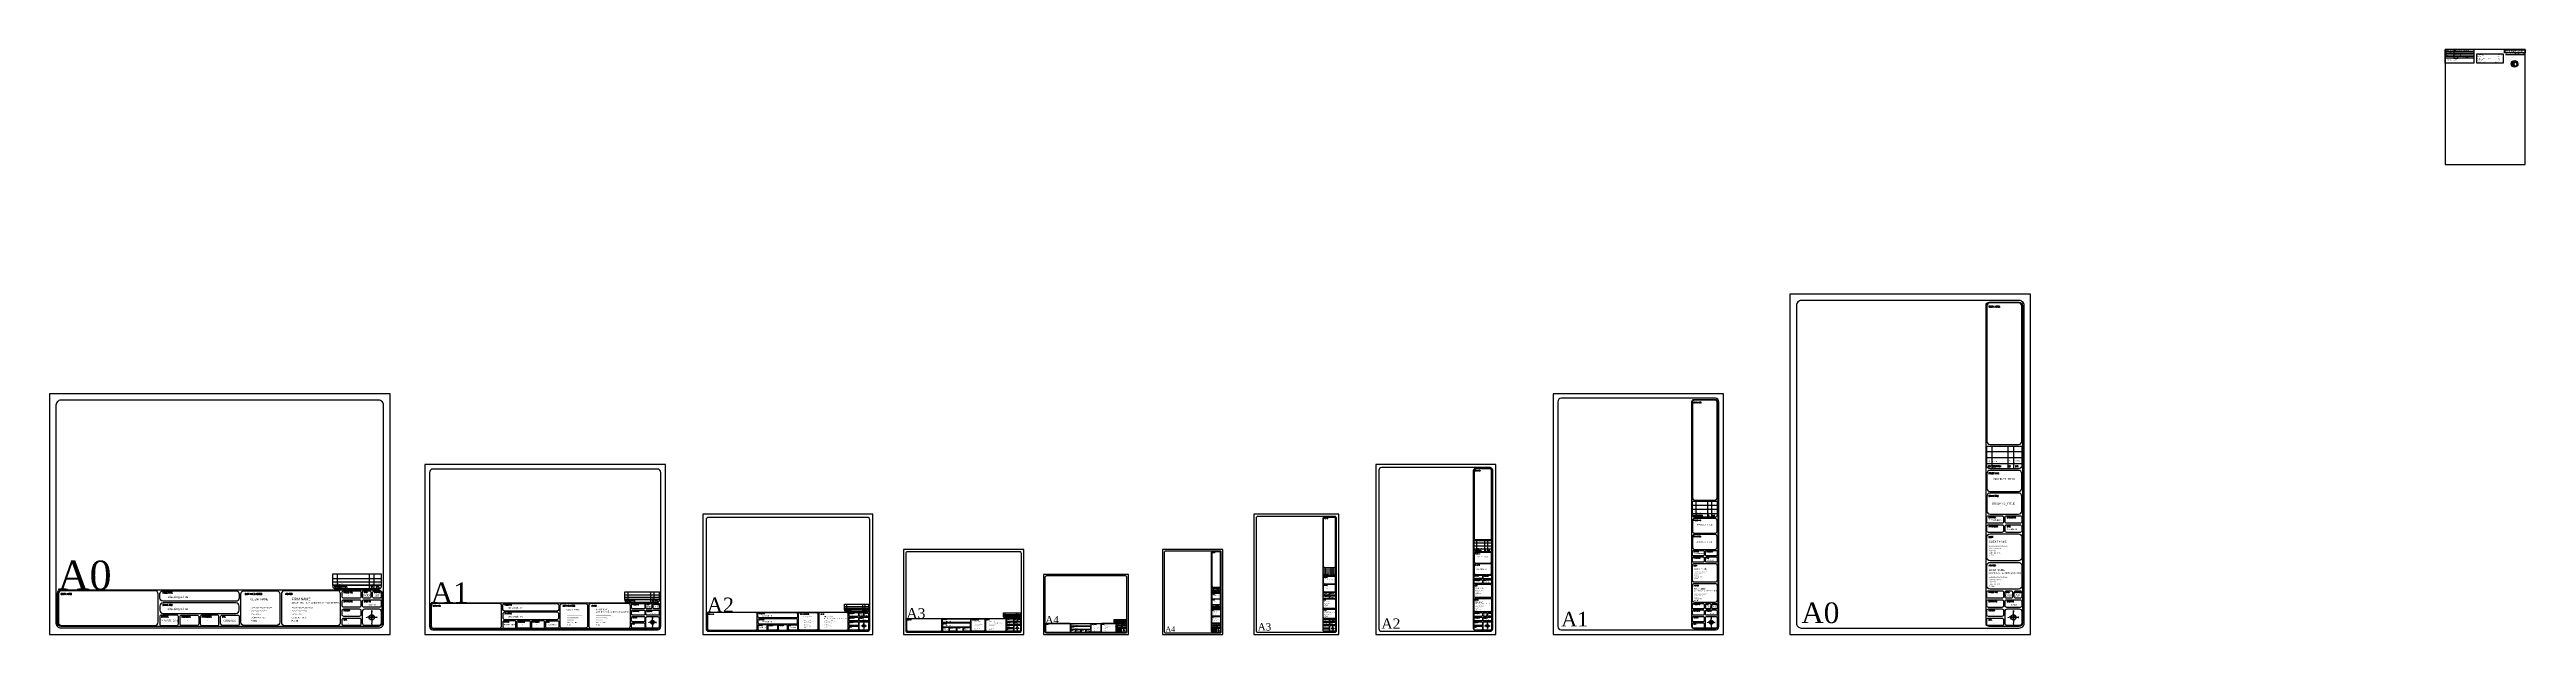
# Model space of a CAD drawing. Header units: millimetres. Extents: x 120 to 8770, y -9 to 2034.
import ezdxf
from ezdxf.enums import TextEntityAlignment as Align

# ---------------------------------------------------------------- set-up
doc = ezdxf.new("R2018")
doc.units = ezdxf.units.MM
doc.header["$MEASUREMENT"] = 0
for name, color, linetype in [('ELEV', 8, 'Continuous'), ('FENCE', 7, 'Continuous'), ('POWER', 40, 'Continuous'), ('TBM Block', 2, 'Continuous'), ('TEXT', 4, 'Continuous')]:
    doc.layers.add(name, color=color, linetype=linetype)
doc.styles.add('romans', font='romans.shx', dxfattribs={"width": 0.5, "height": 8})
doc.styles.add('RT', font='romant.shx')
doc.styles.add('STYLE2', font='swissli.ttf')
doc.styles.add('STYLE3', font='sanss___.ttf')
doc.styles.add('TNR', font='times.ttf')
doc.styles.add('YS TEXT', font='GOTHIC.TTF')

# ---------------------------------------------------------------- blocks, each defined once
blk = doc.blocks.new('A$C6670421E')
at = {"layer": 'FENCE', "linetype": 'Continuous'}
h = blk.add_hatch(color=256, dxfattribs=at)
h.paths.add_polyline_path([(934, 1023), (878, 1068), (878, 652)])
h.paths.add_polyline_path([(1294, 1068), (934, 1114), (878, 1068)])
h.paths.add_polyline_path([(878, 1484), (821, 1114), (878, 1068)])
h.paths.add_polyline_path([(821, 1023), (878, 1068), (462, 1068)])
at = {"layer": 'FENCE'}
for p, q in [((878, 1068), (878, 652)), ((878, 652), (878, 247))]:
    blk.add_line(p, q, dxfattribs=at)
blk.add_circle((878, 1068), 416, dxfattribs=at)
at = {"layer": 'POWER'}
for p, q in [((462, 1068), (215, 1068)), ((462, 1068), (215, 1068)), ((462, 1068), (821, 1114)), ((462, 1068), (821, 1023)), ((878, 1068), (462, 1068)), ((878, 1484), (821, 1114)), ((821, 1114), (878, 1068)), ((821, 1023), (878, 1068)), ((878, 1890), (860, 1836)), ((878, 1484), (878, 1890)), ((878, 1890), (896, 1836)), ((878, 1484), (934, 1114)), ((878, 1068), (878, 1484)), ((934, 1114), (878, 1068)), ((878, 1068), (1294, 1068)), ((934, 1023), (878, 1068)), ((1294, 1068), (934, 1114)), ((1294, 1068), (934, 1023)), ((1294, 1068), (1541, 1068)), ((1294, 1068), (1541, 1068))]:
    blk.add_line(p, q, dxfattribs=at)
at = {"layer": 'TEXT'}
for q in [(821, 1023), (934, 1023)]:
    blk.add_line((878, 652), q, dxfattribs=at)
at = {"layer": 'TEXT', "style": 'RT'}
for s, p in [('w', (-7, 977)), ('N', (797, 1972)), ('S', (809, 0)), ('E', (1610, 977))]:
    blk.add_text(s, height=158, dxfattribs=at).set_placement(p)
blk = doc.blocks.new('A0P1')
for p, q in [((809.8, 637.4), (688, 637.4)), ((809.8, 616.7), (688, 616.7)), ((705, 658.2), (705, 578.9)), ((761.6, 658.2), (761.6, 578.9)), ((781.4, 658.2), (781.4, 578.9)), ((809.8, 595.9), (688, 595.9))]:
    blk.add_line(p, q)
blk.add_lwpolyline([(0, 1189), (0, 0), (841, 0), (841, 1189)], close=True)
for points in [[(22.8, 1149.4), (22.8, 39.6, 0.414214), (39.7, 22.6), (801.3, 22.6, 0.414214), (818.3, 39.6), (818.3, 1149.4, 0.414214), (801.3, 1166.4), (39.7, 1166.4, 0.414214)], [(696.5, 1160.7), (801.3, 1160.7, -0.414214), (812.6, 1149.4), (812.6, 39.6, -0.414214), (801.3, 28.3), (696.5, 28.3, -0.414214), (685.2, 39.6), (685.2, 1149.4, -0.414214)], [(699.4, 663.9), (798.4, 663.9, 0.414214), (809.8, 675.2), (809.8, 1146.5, 0.414214), (798.4, 1157.9), (699.4, 1157.9, 0.414214), (688, 1146.5), (688, 675.2, 0.414214)], [(809.8, 658.2), (809.8, 590.3, -0.414214), (798.4, 578.9), (699.4, 578.9, -0.414214), (688, 590.3), (688, 658.2)], [(699.4, 499.7), (798.4, 499.7, 0.414214), (809.8, 511), (809.8, 561.9, 0.414214), (798.4, 573.3), (699.4, 573.3, 0.414214), (688, 561.9), (688, 511, 0.414214)], [(699.4, 420.4), (798.4, 420.4, 0.414214), (809.8, 431.7), (809.8, 482.7, 0.414214), (798.4, 494), (699.4, 494, 0.414214), (688, 482.7), (688, 431.7, 0.414214)], [(740.4, 388.5), (693.7, 388.5, -0.414214), (688, 394.2), (688, 409.1, -0.414214), (693.7, 414.7), (740.4, 414.7, -0.414214), (746.1, 409.1), (746.1, 394.2, -0.414214)], [(740.4, 356.7), (693.7, 356.7, -0.414214), (688, 362.4), (688, 377.2, -0.414214), (693.7, 382.9), (740.4, 382.9, -0.414214), (746.1, 377.2), (746.1, 362.4, -0.414214)], [(699.4, 351), (798.4, 351, -0.414214), (809.8, 339.7), (809.8, 268.9, -0.414214), (798.4, 257.6), (699.4, 257.6, -0.414214), (688, 268.9), (688, 339.7, -0.414214)], [(804.1, 388.5), (757.4, 388.5, -0.414214), (751.7, 394.2), (751.7, 409.1, -0.414214), (757.4, 414.7), (804.1, 414.7, -0.414214), (809.8, 409.1), (809.8, 394.2, -0.414214)], [(804.1, 356.7), (757.4, 356.7, -0.414214), (751.7, 362.4), (751.7, 377.2, -0.414214), (757.4, 382.9), (804.1, 382.9, -0.414214), (809.8, 377.2), (809.8, 362.4, -0.414214)], [(699.4, 252), (798.4, 252, -0.414214), (809.8, 240.6), (809.8, 169.9, -0.414214), (798.4, 158.5), (699.4, 158.5, -0.414214), (688, 169.9), (688, 240.6, -0.414214)], [(740.4, 126.7), (693.7, 126.7, -0.414214), (688, 132.3), (688, 147.2, -0.414214), (693.7, 152.9), (740.4, 152.9, -0.414214), (746.1, 147.2), (746.1, 132.3, -0.414214)], [(740.4, 94.8), (693.7, 94.8, -0.414214), (688, 100.5), (688, 115.4, -0.414214), (693.7, 121), (740.4, 121, -0.414214), (746.1, 115.4), (746.1, 100.5, -0.414214)], [(740.4, 63), (693.7, 63, -0.414214), (688, 68.7), (688, 83.5, -0.414214), (693.7, 89.2), (740.4, 89.2, -0.414214), (746.1, 83.5), (746.1, 68.7, -0.414214)], [(757.4, 152.9), (772.2, 152.9, -0.414214), (777.9, 147.2), (777.9, 132.3, -0.414214), (772.2, 126.7), (757.4, 126.7, -0.414214), (751.7, 132.3), (751.7, 147.2, -0.414214)], [(804.1, 94.8), (757.4, 94.8, -0.414214), (751.7, 100.5), (751.7, 115.4, -0.414214), (757.4, 121), (804.1, 121, -0.414214), (809.8, 115.4), (809.8, 100.5, -0.414214)], [(760.2, 89.2), (801.3, 89.2, -0.414214), (809.8, 80.7), (809.8, 39.6, -0.414214), (801.3, 31.1), (760.2, 31.1, -0.414214), (751.7, 39.6), (751.7, 80.7, -0.414214)], [(789.2, 152.9), (804.1, 152.9, -0.414214), (809.8, 147.2), (809.8, 132.3, -0.414214), (804.1, 126.7), (789.2, 126.7, -0.414214), (783.6, 132.3), (783.6, 147.2, -0.414214)], [(740.4, 31.1), (693.7, 31.1, -0.414214), (688, 36.8), (688, 51.7, -0.414214), (693.7, 57.3), (740.4, 57.3, -0.414214), (746.1, 51.7), (746.1, 36.8, -0.414214)]]:
    blk.add_lwpolyline(points, format="xyb", close=True)
at = {"xscale": 0.02253926100051203, "yscale": 0.02253926100051203, "zscale": 0.02253926100051203}
blk.add_blockref('A$C6670421E', (761, 36.1), dxfattribs=at)
at = {"style": 'romans', "width": 0.5}
for s, height, p in [('GENERAL NOTES:', 5.662, (694.7, 1142.6)), ('REV:', 5.66, (693, 584.1)), ('PROJECT NAME:', 5.662, (694.7, 560.5)), ('DESCRIPTION:', 5.662, (708.1, 584.1)), ('BY:', 5.66, (765.1, 584.1)), ('DATE:', 5.66, (787, 584.1)), ('DRAWING TITLE:', 5.662, (694.7, 481.3)), ('APPROVED BY:', 5.662, (694.7, 374.6)), ('DRAWN BY:', 5.66, (694.7, 406.5)), ('CHECKED BY:', 5.662, (758.4, 406.5)), ('DATE:', 5.66, (758.4, 374.6)), ('CLIENT', 5.66, (694.7, 337.2)), ('ARCHITECT:', 5.66, (694.7, 238.1)), ('PROJECT NO:', 5.662, (694.7, 145.6)), ('DRAWING NO:', 5.662, (694.7, 112.7)), ('REVISION:', 5.66, (694.7, 80.9)), ('SCALE:', 4.53, (755.3, 145.8)), ('SHEET NO', 5.66, (758.4, 112.7)), ('SHEET SIZE:', 4.53, (785.6, 145.8)), ('UNIT:', 5.66, (694.7, 49))]:
    blk.add_text(s, height=height, dxfattribs=at).set_placement(p)
for s, height, style, p in [('P.PARTHIBAN', 5.096, 'YS TEXT', (694.7, 396.7)), ('-', 5.1, 'YS TEXT', (709.1, 366.2)), ('00/00/0000', 5.1, 'YS TEXT', (758.4, 364.9)), ('-', 5.1, 'YS TEXT', (772.8, 398)), ('CLIENT NAME', 6.794, 'YS TEXT', (694.7, 320.7)), ('XXXXXXXXXXXXXXXX,', 4.246, 'YS TEXT', (695.8, 306.1)), ('YYYYYYYYYYY,', 4.246, 'YS TEXT', (695.8, 298.2)), ('YYYYYY.', 4.25, 'YS TEXT', (695.8, 290.4)), ('CONTACT NO-', 4.246, 'YS TEXT', (695.8, 282.6)), ('E-MAIL : ', 4.25, 'YS TEXT', (695.8, 274.8)), ('ARCHITECTS,PLANNERS & ENGINEERS.', 4.53, 'YS TEXT', (694.7, 212.8)), ('FIRM NAME', 7.36, 'YS TEXT', (694.7, 221.6)), ('XXXXXXXXXXXXXXXX,', 4.246, 'YS TEXT', (695.8, 197.3)), ('YYYYYYYYYYY,', 4.246, 'YS TEXT', (695.8, 189.4)), ('YYYYYY.', 4.25, 'YS TEXT', (695.8, 181.6)), ('CONTACT NO-', 4.246, 'YS TEXT', (695.8, 173.8)), ('A0', 72.19, 'TNR', (39.7, 39.6)), ('E-MAIL : ', 4.25, 'YS TEXT', (695.8, 166)), ('-', 6.23, 'YS TEXT', (708.7, 133.3)), ('-', 6.23, 'YS TEXT', (708.7, 100.5)), ('0:00', 8.49, 'TNR', (753.3, 132.3)), ('1234', 6.23, 'YS TEXT', (772.4, 100.5)), ('A0', 8.49, 'TNR', (787.1, 132.3)), ('-', 6.23, 'YS TEXT', (708.7, 68.6)), ('-', 6.23, 'YS TEXT', (708.7, 36.8))]:
    blk.add_text(s, height=height, dxfattribs=dict(style=style)).set_placement(p)
at = {"char_height": 7.077, "attachment_point": 1}
for s, insert in [('PROJECT_TITLE', (709.5, 546.3)), ('DRAWING_TITLE', (706.1, 460.6))]:
    blk.add_mtext_dynamic_manual_height_columns(s, width=34.962, gutter_width=1, heights=[0], dxfattribs=dict(at, insert=insert))
at = {"style": 'YS TEXT'}
for tag, height, p in [('rev', 5.1, (696.6, 606.2)), ('by', 3.4, (767.7, 606.2)), ('00/00/0000', 3.4, (795.6, 606.2))]:
    blk.add_attdef(tag, text='', height=height, dxfattribs=at).set_placement(p, align=Align.MIDDLE_CENTER)
at = {"lineweight": 30, "flags": 104}
blk.add_attdef('description', text='', height=4.67, dxfattribs=at).set_placement((707.2, 606.2), align=Align.MIDDLE_LEFT)
blk = doc.blocks.new('A1P1')
for p, q in [((572.3, 450.9), (486.2, 450.9)), ((572.3, 436.2), (486.2, 436.2)), ((498.2, 465.6), (498.2, 409.5)), ((538.3, 465.6), (538.3, 409.5)), ((552.3, 465.6), (552.3, 409.5)), ((572.3, 421.5), (486.2, 421.5))]:
    blk.add_line(p, q)
blk.add_lwpolyline([(0, 841), (0, 0), (594, 0), (594, 841)], close=True)
for points in [[(15.7, 813), (15.7, 28, 0.414214), (27.7, 16), (566.3, 16, 0.414214), (578.3, 28), (578.3, 813, 0.414214), (566.3, 825), (27.7, 825, 0.414214)], [(492.2, 821), (566.3, 821, -0.414214), (574.3, 813), (574.3, 28, -0.414214), (566.3, 20), (492.2, 20, -0.414214), (484.2, 28), (484.2, 813, -0.414214)], [(494.2, 469.6), (564.3, 469.6, 0.414214), (572.3, 477.6), (572.3, 811, 0.414214), (564.3, 819), (494.2, 819, 0.414214), (486.2, 811), (486.2, 477.6, 0.414214)], [(572.3, 465.6), (572.3, 417.5, -0.414214), (564.3, 409.5), (494.2, 409.5, -0.414214), (486.2, 417.5), (486.2, 465.6)], [(494.2, 353.4), (564.3, 353.4, 0.414214), (572.3, 361.4), (572.3, 397.5, 0.414214), (564.3, 405.5), (494.2, 405.5, 0.414214), (486.2, 397.5), (486.2, 361.4, 0.414214)], [(494.2, 297.4), (564.3, 297.4, 0.414214), (572.3, 305.4), (572.3, 341.4, 0.414214), (564.3, 349.4), (494.2, 349.4, 0.414214), (486.2, 341.4), (486.2, 305.4, 0.414214)], [(523.3, 274.8), (490.2, 274.8, -0.414214), (486.2, 278.8), (486.2, 289.3, -0.414214), (490.2, 293.3), (523.3, 293.3, -0.414214), (527.3, 289.3), (527.3, 278.8, -0.414214)], [(523.3, 252.3), (490.2, 252.3, -0.414214), (486.2, 256.3), (486.2, 266.8, -0.414214), (490.2, 270.8), (523.3, 270.8, -0.414214), (527.3, 266.8), (527.3, 256.3, -0.414214)], [(568.3, 274.8), (535.3, 274.8, -0.414214), (531.3, 278.8), (531.3, 289.3, -0.414214), (535.3, 293.3), (568.3, 293.3, -0.414214), (572.3, 289.3), (572.3, 278.8, -0.414214)], [(568.3, 252.3), (535.3, 252.3, -0.414214), (531.3, 256.3), (531.3, 266.8, -0.414214), (535.3, 270.8), (568.3, 270.8, -0.414214), (572.3, 266.8), (572.3, 256.3, -0.414214)], [(494.2, 248.3), (564.3, 248.3, -0.414214), (572.3, 240.3), (572.3, 190.2, -0.414214), (564.3, 182.2), (494.2, 182.2, -0.414214), (486.2, 190.2), (486.2, 240.3, -0.414214)], [(494.2, 178.2), (564.3, 178.2, -0.414214), (572.3, 170.2), (572.3, 120.1, -0.414214), (564.3, 112.1), (494.2, 112.1, -0.414214), (486.2, 120.1), (486.2, 170.2, -0.414214)], [(523.3, 89.6), (490.2, 89.6, -0.414214), (486.2, 93.6), (486.2, 104.1, -0.414214), (490.2, 108.1), (523.3, 108.1, -0.414214), (527.3, 104.1), (527.3, 93.6, -0.414214)], [(535.3, 108.1), (545.8, 108.1, -0.414214), (549.8, 104.1), (549.8, 93.6, -0.414214), (545.8, 89.6), (535.3, 89.6, -0.414214), (531.3, 93.6), (531.3, 104.1, -0.414214)], [(557.8, 108.1), (568.3, 108.1, -0.414214), (572.3, 104.1), (572.3, 93.6, -0.414214), (568.3, 89.6), (557.8, 89.6, -0.414214), (553.8, 93.6), (553.8, 104.1, -0.414214)], [(523.3, 67.1), (490.2, 67.1, -0.414214), (486.2, 71.1), (486.2, 81.6, -0.414214), (490.2, 85.6), (523.3, 85.6, -0.414214), (527.3, 81.6), (527.3, 71.1, -0.414214)], [(523.3, 44.6), (490.2, 44.6, -0.414214), (486.2, 48.6), (486.2, 59.1, -0.414214), (490.2, 63.1), (523.3, 63.1, -0.414214), (527.3, 59.1), (527.3, 48.6, -0.414214)], [(523.3, 22), (490.2, 22, -0.414214), (486.2, 26), (486.2, 36.5, -0.414214), (490.2, 40.5), (523.3, 40.5, -0.414214), (527.3, 36.5), (527.3, 26, -0.414214)], [(568.3, 67.1), (535.3, 67.1, -0.414214), (531.3, 71.1), (531.3, 81.6, -0.414214), (535.3, 85.6), (568.3, 85.6, -0.414214), (572.3, 81.6), (572.3, 71.1, -0.414214)], [(537.3, 63.1), (566.3, 63.1, -0.414214), (572.3, 57.1), (572.3, 28, -0.414214), (566.3, 22), (537.3, 22, -0.414214), (531.3, 28), (531.3, 57.1, -0.414214)]]:
    blk.add_lwpolyline(points, format="xyb", close=True)
at = {"xscale": 0.01594236481804561, "yscale": 0.01594236481804561, "zscale": 0.01594236481804561}
blk.add_blockref('A$C6670421E', (537.8, 25.5), dxfattribs=at)
at = {"style": 'romans', "width": 0.5}
for s, height, p in [('GENERAL NOTES:', 4.005, (490.9, 808.1)), ('REV:', 4, (489.7, 413.1)), ('PROJECT NAME:', 4.005, (490.9, 396.5)), ('DESCRIPTION:', 4.005, (500.4, 413.1)), ('BY:', 4, (540.7, 413.1)), ('DATE:', 4, (556.2, 413.1)), ('APPROVED BY:', 4.005, (490.9, 265)), ('DRAWING TITLE:', 4.005, (490.9, 340.4)), ('DRAWN BY:', 4, (490.9, 287.5)), ('CHECKED BY:', 4.005, (536, 287.5)), ('DATE:', 4, (536, 265)), ('CLIENT', 4, (490.9, 238.5)), ('ARCHITECT:', 4, (490.9, 168.4)), ('PROJECT NO:', 4.005, (490.9, 103)), ('SCALE:', 3.2, (533.8, 103.1)), ('SHEET SIZE:', 3.204, (555.3, 103.1)), ('DRAWING NO:', 4.005, (490.9, 79.7)), ('REVISION:', 4, (490.9, 57.2)), ('UNIT:', 4, (490.9, 34.7)), ('SHEET NO', 4, (536, 79.7))]:
    blk.add_text(s, height=height, dxfattribs=at).set_placement(p)
for s, height, style, p in [('P.PARTHIBAN', 3.604, 'YS TEXT', (490.9, 280.6)), ('-', 3.6, 'YS TEXT', (501.1, 259)), ('00/00/0000', 3.6, 'YS TEXT', (536, 258.1)), ('-', 3.6, 'YS TEXT', (546.2, 281.5)), ('CLIENT NAME', 4.806, 'YS TEXT', (490.9, 226.8)), ('XXXXXXXXXXXXXXXX,', 3.004, 'YS TEXT', (491.7, 216.5)), ('YYYYYYYYYYY,', 3.004, 'YS TEXT', (491.7, 211)), ('YYYYYY.', 3, 'YS TEXT', (491.7, 205.4)), ('CONTACT NO-', 3.004, 'YS TEXT', (491.7, 199.9)), ('E-MAIL : ', 3, 'YS TEXT', (491.7, 194.4)), ('ARCHITECTS,PLANNERS & ENGINEERS.', 3.204, 'YS TEXT', (490.9, 150.5)), ('FIRM NAME', 5.21, 'YS TEXT', (490.9, 156.7)), ('XXXXXXXXXXXXXXXX,', 3.004, 'YS TEXT', (491.7, 139.5)), ('YYYYYYYYYYY,', 3.004, 'YS TEXT', (491.7, 134)), ('YYYYYY.', 3, 'YS TEXT', (491.7, 128.5)), ('CONTACT NO-', 3.004, 'YS TEXT', (491.7, 122.9)), ('E-MAIL : ', 3, 'YS TEXT', (491.7, 117.4)), ('-', 4.41, 'YS TEXT', (500.8, 94.3)), ('0:00', 6.01, 'TNR', (532.4, 93.6)), ('A1', 6.01, 'TNR', (556.3, 93.6)), ('A1', 51.06, 'TNR', (27.7, 28)), ('-', 4.41, 'YS TEXT', (500.8, 71.1)), ('-', 4.41, 'YS TEXT', (500.8, 48.6)), ('-', 4.41, 'YS TEXT', (500.8, 26)), ('1234', 4.41, 'YS TEXT', (545.9, 71.1))]:
    blk.add_text(s, height=height, dxfattribs=dict(style=style)).set_placement(p)
at = {"char_height": 5.006, "attachment_point": 1}
for s, insert in [('PROJECT_TITLE', (501.4, 386.4)), ('DRAWING_TITLE', (499, 325.8))]:
    blk.add_mtext_dynamic_manual_height_columns(s, width=34.962, gutter_width=1, heights=[0], dxfattribs=dict(at, insert=insert))
at = {"style": 'YS TEXT'}
for tag, height, p in [('rev', 3.6, (492.3, 428.7)), ('by', 2.4, (542.6, 428.7)), ('00/00/0000', 2.4, (562.3, 428.7))]:
    blk.add_attdef(tag, text='', height=height, dxfattribs=at).set_placement(p, align=Align.MIDDLE_CENTER)
at = {"lineweight": 30, "flags": 104}
blk.add_attdef('description', text='', height=3.3, dxfattribs=at).set_placement((499.8, 428.7), align=Align.MIDDLE_LEFT)
blk = doc.blocks.new('A2P1')
for p, q in [((404.5, 318.4), (343.6, 318.4)), ((404.5, 308.1), (343.6, 308.1)), ((404.5, 297.7), (343.6, 297.7)), ((352.1, 328.8), (352.1, 289.2)), ((380.4, 328.8), (380.4, 289.2)), ((390.3, 328.8), (390.3, 289.2))]:
    blk.add_line(p, q)
blk.add_lwpolyline([(0, 594), (0, 0), (420, 0), (420, 594)], close=True)
for points in [[(11.3, 574.2), (11.3, 19.8, 0.414214), (19.8, 11.3), (400.2, 11.3, 0.414214), (408.7, 19.8), (408.7, 574.2, 0.414214), (400.2, 582.7), (19.8, 582.7, 0.414214)], [(347.9, 579.9), (400.2, 579.9, -0.414214), (405.9, 574.2), (405.9, 19.8, -0.414214), (400.2, 14.1), (347.9, 14.1, -0.414214), (342.2, 19.8), (342.2, 574.2, -0.414214)], [(349.3, 331.6), (398.8, 331.6, 0.414214), (404.5, 337.3), (404.5, 572.8, 0.414214), (398.8, 578.4), (349.3, 578.4, 0.414214), (343.6, 572.8), (343.6, 337.3, 0.414214)], [(404.5, 328.8), (404.5, 294.9, -0.414214), (398.8, 289.2), (349.3, 289.2, -0.414214), (343.6, 294.9), (343.6, 328.8)], [(349.3, 249.6), (398.8, 249.6, 0.414214), (404.5, 255.3), (404.5, 280.7, 0.414214), (398.8, 286.4), (349.3, 286.4, 0.414214), (343.6, 280.7), (343.6, 255.3, 0.414214)], [(349.3, 210), (398.8, 210, 0.414214), (404.5, 215.7), (404.5, 241.1, 0.414214), (398.8, 246.8), (349.3, 246.8, 0.414214), (343.6, 241.1), (343.6, 215.7, 0.414214)], [(369.8, 194.1), (346.5, 194.1, -0.414214), (343.6, 196.9), (343.6, 204.4, -0.414214), (346.5, 207.2), (369.8, 207.2, -0.414214), (372.6, 204.4), (372.6, 196.9, -0.414214)], [(369.8, 178.2), (346.5, 178.2, -0.414214), (343.6, 181), (343.6, 188.5, -0.414214), (346.5, 191.3), (369.8, 191.3, -0.414214), (372.6, 188.5), (372.6, 181, -0.414214)], [(349.3, 175.4), (398.8, 175.4, -0.414214), (404.5, 169.7), (404.5, 134.4, -0.414214), (398.8, 128.7), (349.3, 128.7, -0.414214), (343.6, 134.4), (343.6, 169.7, -0.414214)], [(401.6, 194.1), (378.3, 194.1, -0.414214), (375.5, 196.9), (375.5, 204.4, -0.414214), (378.3, 207.2), (401.6, 207.2, -0.414214), (404.5, 204.4), (404.5, 196.9, -0.414214)], [(401.6, 178.2), (378.3, 178.2, -0.414214), (375.5, 181), (375.5, 188.5, -0.414214), (378.3, 191.3), (401.6, 191.3, -0.414214), (404.5, 188.5), (404.5, 181, -0.414214)], [(349.3, 125.9), (398.8, 125.9, -0.414214), (404.5, 120.2), (404.5, 84.9, -0.414214), (398.8, 79.2), (349.3, 79.2, -0.414214), (343.6, 84.9), (343.6, 120.2, -0.414214)], [(369.8, 63.3), (346.5, 63.3, -0.414214), (343.6, 66.1), (343.6, 73.5, -0.414214), (346.5, 76.4), (369.8, 76.4, -0.414214), (372.6, 73.5), (372.6, 66.1, -0.414214)], [(369.8, 47.4), (346.5, 47.4, -0.414214), (343.6, 50.2), (343.6, 57.6, -0.414214), (346.5, 60.5), (369.8, 60.5, -0.414214), (372.6, 57.6), (372.6, 50.2, -0.414214)], [(369.8, 31.5), (346.5, 31.5, -0.414214), (343.6, 34.3), (343.6, 41.7, -0.414214), (346.5, 44.5), (369.8, 44.5, -0.414214), (372.6, 41.7), (372.6, 34.3, -0.414214)], [(369.8, 15.6), (346.5, 15.6, -0.414214), (343.6, 18.4), (343.6, 25.8, -0.414214), (346.5, 28.6), (369.8, 28.6, -0.414214), (372.6, 25.8), (372.6, 18.4, -0.414214)], [(378.3, 76.4), (385.7, 76.4, -0.414214), (388.6, 73.5), (388.6, 66.1, -0.414214), (385.7, 63.3), (378.3, 63.3, -0.414214), (375.5, 66.1), (375.5, 73.5, -0.414214)], [(401.6, 47.4), (378.3, 47.4, -0.414214), (375.5, 50.2), (375.5, 57.6, -0.414214), (378.3, 60.5), (401.6, 60.5, -0.414214), (404.5, 57.6), (404.5, 50.2, -0.414214)], [(379.7, 44.5), (400.2, 44.5, -0.414214), (404.5, 40.3), (404.5, 19.8, -0.414214), (400.2, 15.6), (379.7, 15.6, -0.414214), (375.5, 19.8), (375.5, 40.3, -0.414214)], [(394.2, 76.4), (401.6, 76.4, -0.414214), (404.5, 73.5), (404.5, 66.1, -0.414214), (401.6, 63.3), (394.2, 63.3, -0.414214), (391.4, 66.1), (391.4, 73.5, -0.414214)]]:
    blk.add_lwpolyline(points, format="xyb", close=True)
at = {"xscale": 0.0112601130081805, "yscale": 0.0112601130081805, "zscale": 0.0112601130081805}
blk.add_blockref('A$C6670421E', (380.1, 18), dxfattribs=at)
at = {"style": 'romans', "width": 0.5}
for s, height, p in [('GENERAL NOTES:', 2.829, (347, 570.8)), ('REV:', 2.83, (346.1, 291.8)), ('PROJECT NAME:', 2.829, (347, 280)), ('DESCRIPTION:', 2.829, (353.7, 291.8)), ('BY:', 2.83, (382.2, 291.8)), ('DATE:', 2.83, (393.1, 291.8)), ('APPROVED BY:', 2.829, (347, 187.2)), ('DRAWING TITLE:', 2.829, (347, 240.4)), ('DRAWN BY:', 2.83, (347, 203.1)), ('CHECKED BY:', 2.829, (378.8, 203.1)), ('DATE:', 2.83, (378.8, 187.2)), ('ARCHITECT:', 2.83, (347, 119)), ('CLIENT', 2.83, (347, 168.5)), ('PROJECT NO:', 2.829, (347, 72.7)), ('DRAWING NO:', 2.829, (347, 56.3)), ('REVISION:', 2.83, (347, 40.4)), ('UNIT:', 2.83, (347, 24.5)), ('SCALE:', 2.26, (377.2, 72.8)), ('SHEET NO', 2.83, (378.8, 56.3)), ('SHEET SIZE:', 2.263, (392.4, 72.8))]:
    blk.add_text(s, height=height, dxfattribs=at).set_placement(p)
for s, height, style, p in [('P.PARTHIBAN', 2.546, 'YS TEXT', (347, 198.2)), ('-', 2.55, 'YS TEXT', (354.2, 182.9)), ('00/00/0000', 2.55, 'YS TEXT', (378.8, 182.3)), ('-', 2.55, 'YS TEXT', (386, 198.8)), ('ARCHITECTS,PLANNERS & ENGINEERS.', 2.263, 'YS TEXT', (347, 106.3)), ('CLIENT NAME', 3.394, 'YS TEXT', (347, 160.2)), ('FIRM NAME', 3.68, 'YS TEXT', (347, 110.7)), ('XXXXXXXXXXXXXXXX,', 2.121, 'YS TEXT', (347.5, 152.9)), ('YYYYYYYYYYY,', 2.121, 'YS TEXT', (347.5, 149)), ('YYYYYY.', 2.12, 'YS TEXT', (347.5, 145.1)), ('XXXXXXXXXXXXXXXX,', 2.121, 'YS TEXT', (347.5, 98.5)), ('YYYYYYYYYYY,', 2.121, 'YS TEXT', (347.5, 94.6)), ('YYYYYY.', 2.12, 'YS TEXT', (347.5, 90.7)), ('CONTACT NO-', 2.121, 'YS TEXT', (347.5, 141.2)), ('CONTACT NO-', 2.121, 'YS TEXT', (347.5, 86.8)), ('E-MAIL : ', 2.12, 'YS TEXT', (347.5, 137.3)), ('A2', 36.06, 'TNR', (19.8, 19.8)), ('E-MAIL : ', 2.12, 'YS TEXT', (347.5, 82.9)), ('-', 3.11, 'YS TEXT', (354, 66.6)), ('-', 3.11, 'YS TEXT', (354, 50.2)), ('-', 3.11, 'YS TEXT', (354, 34.3)), ('-', 3.11, 'YS TEXT', (354, 18.4)), ('0:00', 4.24, 'TNR', (376.3, 66.1)), ('1234', 3.11, 'YS TEXT', (385.8, 50.2)), ('A2', 4.24, 'TNR', (393.1, 66.1))]:
    blk.add_text(s, height=height, dxfattribs=dict(style=style)).set_placement(p)
at = {"char_height": 3.536, "attachment_point": 1}
for s, insert in [('PROJECT_TITLE', (354.4, 272.9)), ('DRAWING_TITLE', (352.7, 230.1))]:
    blk.add_mtext_dynamic_manual_height_columns(s, width=34.962, gutter_width=1, heights=[0], dxfattribs=dict(at, insert=insert))
at = {"style": 'YS TEXT'}
for tag, height, p in [('rev', 2.55, (347.9, 302.8)), ('by', 1.7, (383.4, 302.8)), ('00/00/0000', 1.7, (397.4, 302.8))]:
    blk.add_attdef(tag, text='', height=height, dxfattribs=at).set_placement(p, align=Align.MIDDLE_CENTER)
at = {"lineweight": 30, "flags": 104}
blk.add_attdef('description', text='', height=2.33, dxfattribs=at).set_placement((353.2, 302.8), align=Align.MIDDLE_LEFT)
blk = doc.blocks.new('A3P1')
for p, q in [((286, 225.2), (243, 225.2)), ((286, 217.8), (243, 217.8)), ((286, 210.5), (243, 210.5)), ((249, 232.5), (249, 204.5)), ((269, 232.5), (269, 204.5)), ((276, 232.5), (276, 204.5))]:
    blk.add_line(p, q)
blk.add_lwpolyline([(0, 420), (0, 0), (297, 0), (297, 420)], close=True)
for points in [[(8, 406), (8, 14, 0.414214), (14, 8), (283, 8, 0.414214), (289, 14), (289, 406, 0.414214), (283, 412), (14, 412, 0.414214)], [(246, 410), (283, 410, -0.414214), (287, 406), (287, 14, -0.414214), (283, 10), (246, 10, -0.414214), (242, 14), (242, 406, -0.414214)], [(247, 234.5), (282, 234.5, 0.414214), (286, 238.5), (286, 405, 0.414214), (282, 409), (247, 409, 0.414214), (243, 405), (243, 238.5, 0.414214)], [(286, 232.5), (286, 208.5, -0.414214), (282, 204.5), (247, 204.5, -0.414214), (243, 208.5), (243, 232.5)], [(247, 176.5), (282, 176.5, 0.414214), (286, 180.5), (286, 198.5, 0.414214), (282, 202.5), (247, 202.5, 0.414214), (243, 198.5), (243, 180.5, 0.414214)], [(247, 148.5), (282, 148.5, 0.414214), (286, 152.5), (286, 170.5, 0.414214), (282, 174.5), (247, 174.5, 0.414214), (243, 170.5), (243, 152.5, 0.414214)], [(261.5, 137.2), (245, 137.2, -0.414214), (243, 139.2), (243, 144.5, -0.414214), (245, 146.5), (261.5, 146.5, -0.414214), (263.5, 144.5), (263.5, 139.2, -0.414214)], [(261.5, 126), (245, 126, -0.414214), (243, 128), (243, 133.2, -0.414214), (245, 135.2), (261.5, 135.2, -0.414214), (263.5, 133.2), (263.5, 128, -0.414214)], [(247, 124), (282, 124, -0.414214), (286, 120), (286, 95, -0.414214), (282, 91), (247, 91, -0.414214), (243, 95), (243, 120, -0.414214)], [(247, 89), (282, 89, -0.414214), (286, 85), (286, 60, -0.414214), (282, 56), (247, 56, -0.414214), (243, 60), (243, 85, -0.414214)], [(284, 137.2), (267.5, 137.2, -0.414214), (265.5, 139.2), (265.5, 144.5, -0.414214), (267.5, 146.5), (284, 146.5, -0.414214), (286, 144.5), (286, 139.2, -0.414214)], [(284, 126), (267.5, 126, -0.414214), (265.5, 128), (265.5, 133.2, -0.414214), (267.5, 135.2), (284, 135.2, -0.414214), (286, 133.2), (286, 128, -0.414214)], [(261.5, 44.8), (245, 44.8, -0.414214), (243, 46.8), (243, 52, -0.414214), (245, 54), (261.5, 54, -0.414214), (263.5, 52), (263.5, 46.8, -0.414214)], [(261.5, 33.5), (245, 33.5, -0.414214), (243, 35.5), (243, 40.8, -0.414214), (245, 42.8), (261.5, 42.8, -0.414214), (263.5, 40.8), (263.5, 35.5, -0.414214)], [(261.5, 22.3), (245, 22.3, -0.414214), (243, 24.3), (243, 29.5, -0.414214), (245, 31.5), (261.5, 31.5, -0.414214), (263.5, 29.5), (263.5, 24.3, -0.414214)], [(261.5, 11), (245, 11, -0.414214), (243, 13), (243, 18.3, -0.414214), (245, 20.3), (261.5, 20.3, -0.414214), (263.5, 18.3), (263.5, 13, -0.414214)], [(267.5, 54), (272.8, 54, -0.414214), (274.8, 52), (274.8, 46.8, -0.414214), (272.8, 44.8), (267.5, 44.8, -0.414214), (265.5, 46.8), (265.5, 52, -0.414214)], [(284, 33.5), (267.5, 33.5, -0.414214), (265.5, 35.5), (265.5, 40.8, -0.414214), (267.5, 42.8), (284, 42.8, -0.414214), (286, 40.8), (286, 35.5, -0.414214)], [(268.5, 31.5), (283, 31.5, -0.414214), (286, 28.5), (286, 14, -0.414214), (283, 11), (268.5, 11, -0.414214), (265.5, 14), (265.5, 28.5, -0.414214)], [(278.8, 54), (284, 54, -0.414214), (286, 52), (286, 46.8, -0.414214), (284, 44.8), (278.8, 44.8, -0.414214), (276.8, 46.8), (276.8, 52, -0.414214)]]:
    blk.add_lwpolyline(points, format="xyb", close=True)
at = {"xscale": 0.007961704189749293, "yscale": 0.007961704189749293, "zscale": 0.007961704189749293}
blk.add_blockref('A$C6670421E', (268.8, 12.7), dxfattribs=at)
at = {"style": 'romans', "width": 0.5}
for s, height, p in [('GENERAL NOTES:', 2, (245.4, 403.6)), ('REV:', 2, (244.8, 206.3)), ('PROJECT NAME:', 2, (245.4, 198)), ('DESCRIPTION:', 2, (250.1, 206.3)), ('BY:', 2, (270.2, 206.3)), ('DATE:', 2, (278, 206.3)), ('APPROVED BY:', 2, (245.4, 132.3)), ('DRAWING TITLE:', 2, (245.4, 170)), ('DRAWN BY:', 2, (245.4, 143.6)), ('CLIENT', 2, (245.4, 119.1)), ('CHECKED BY:', 2, (267.9, 143.6)), ('DATE:', 2, (267.9, 132.3)), ('ARCHITECT:', 2, (245.4, 84.1)), ('PROJECT NO:', 2, (245.4, 51.4)), ('DRAWING NO:', 2, (245.4, 39.8)), ('REVISION:', 2, (245.4, 28.6)), ('UNIT:', 2, (245.4, 17.3)), ('SCALE:', 1.6, (266.7, 51.5)), ('SHEET NO', 2, (267.9, 39.8)), ('SHEET SIZE:', 1.6, (277.5, 51.5))]:
    blk.add_text(s, height=height, dxfattribs=at).set_placement(p)
for s, height, style, p in [('P.PARTHIBAN', 1.8, 'YS TEXT', (245.4, 140.1)), ('CLIENT NAME', 2.4, 'YS TEXT', (245.4, 113.3)), ('XXXXXXXXXXXXXXXX,', 1.5, 'YS TEXT', (245.8, 108.1)), ('YYYYYYYYYYY,', 1.5, 'YS TEXT', (245.8, 105.4)), ('YYYYYY.', 1.5, 'YS TEXT', (245.8, 102.6)), ('CONTACT NO-', 1.5, 'YS TEXT', (245.8, 99.8)), ('E-MAIL : ', 1.5, 'YS TEXT', (245.8, 97.1)), ('-', 1.8, 'YS TEXT', (250.4, 129.4)), ('00/00/0000', 1.8, 'YS TEXT', (267.9, 128.9)), ('-', 1.8, 'YS TEXT', (272.9, 140.6)), ('A3', 25.5, 'TNR', (14, 14)), ('ARCHITECTS,PLANNERS & ENGINEERS.', 1.6, 'YS TEXT', (245.4, 75.2)), ('FIRM NAME', 2.6, 'YS TEXT', (245.4, 78.3)), ('XXXXXXXXXXXXXXXX,', 1.5, 'YS TEXT', (245.8, 69.7)), ('YYYYYYYYYYY,', 1.5, 'YS TEXT', (245.8, 66.9)), ('YYYYYY.', 1.5, 'YS TEXT', (245.8, 64.2)), ('CONTACT NO-', 1.5, 'YS TEXT', (245.8, 61.4)), ('E-MAIL : ', 1.5, 'YS TEXT', (245.8, 58.6)), ('-', 2.2, 'YS TEXT', (250.3, 47.1)), ('-', 2.2, 'YS TEXT', (250.3, 35.5)), ('-', 2.2, 'YS TEXT', (250.3, 24.2)), ('-', 2.2, 'YS TEXT', (250.3, 13)), ('0:00', 3, 'TNR', (266.1, 46.7)), ('1234', 2.2, 'YS TEXT', (272.8, 35.5)), ('A3', 3, 'TNR', (278, 46.7))]:
    blk.add_text(s, height=height, dxfattribs=dict(style=style)).set_placement(p)
at = {"char_height": 2.5, "attachment_point": 1}
for s, insert in [('PROJECT_TITLE', (250.6, 193)), ('DRAWING_TITLE', (249.4, 162.7))]:
    blk.add_mtext_dynamic_manual_height_columns(s, width=34.962, gutter_width=1, heights=[0], dxfattribs=dict(at, insert=insert))
at = {"style": 'YS TEXT'}
for tag, height, p in [('rev', 1.8, (246, 214.1)), ('by', 1.2, (271.1, 214.1)), ('00/00/0000', 1.2, (281, 214.1))]:
    blk.add_attdef(tag, text='', height=height, dxfattribs=at).set_placement(p, align=Align.MIDDLE_CENTER)
at = {"lineweight": 30, "flags": 104}
blk.add_attdef('description', text='', height=1.65, dxfattribs=at).set_placement((249.8, 214.1), align=Align.MIDDLE_LEFT)
blk = doc.blocks.new('A4P1')
for p, q in [((202.2, 159.2), (171.8, 159.2)), ((202.2, 154), (171.8, 154)), ((202.2, 148.9), (171.8, 148.9)), ((176.1, 164.4), (176.1, 144.6)), ((190.2, 164.4), (190.2, 144.6)), ((195.2, 164.4), (195.2, 144.6))]:
    blk.add_line(p, q)
blk.add_lwpolyline([(0, 297), (0, 0), (210, 0), (210, 297)], close=True)
for points in [[(5.6, 287.1), (5.6, 9.9, 0.414214), (9.9, 5.7), (200.1, 5.7, 0.414214), (204.4, 9.9), (204.4, 287.1, 0.414214), (200.1, 291.3), (9.9, 291.3, 0.414214)], [(173.9, 289.9), (200.1, 289.9, -0.414214), (202.9, 287.1), (202.9, 9.9, -0.414214), (200.1, 7.1), (173.9, 7.1, -0.414214), (171.1, 9.9), (171.1, 287.1, -0.414214)], [(174.7, 165.8), (199.4, 165.8, 0.414214), (202.2, 168.7), (202.2, 286.4, 0.414214), (199.4, 289.2), (174.7, 289.2, 0.414214), (171.8, 286.4), (171.8, 168.7, 0.414214)], [(202.2, 164.4), (202.2, 147.4, -0.414214), (199.4, 144.6), (174.7, 144.6, -0.414214), (171.8, 147.4), (171.8, 164.4)], [(174.7, 124.8), (199.4, 124.8, 0.414214), (202.2, 127.6), (202.2, 140.4, 0.414214), (199.4, 143.2), (174.7, 143.2, 0.414214), (171.8, 140.4), (171.8, 127.6, 0.414214)], [(174.7, 105), (199.4, 105, 0.414214), (202.2, 107.8), (202.2, 120.6, 0.414214), (199.4, 123.4), (174.7, 123.4, 0.414214), (171.8, 120.6), (171.8, 107.8, 0.414214)], [(184.9, 97.1), (173.2, 97.1, -0.414214), (171.8, 98.5), (171.8, 102.2, -0.414214), (173.2, 103.6), (184.9, 103.6, -0.414214), (186.3, 102.2), (186.3, 98.5, -0.414214)], [(184.9, 89.1), (173.2, 89.1, -0.414214), (171.8, 90.5), (171.8, 94.2, -0.414214), (173.2, 95.6), (184.9, 95.6, -0.414214), (186.3, 94.2), (186.3, 90.5, -0.414214)], [(174.7, 87.7), (199.4, 87.7, -0.414214), (202.2, 84.9), (202.2, 67.2, -0.414214), (199.4, 64.3), (174.7, 64.3, -0.414214), (171.8, 67.2), (171.8, 84.9, -0.414214)], [(200.8, 97.1), (189.1, 97.1, -0.414214), (187.7, 98.5), (187.7, 102.2, -0.414214), (189.1, 103.6), (200.8, 103.6, -0.414214), (202.2, 102.2), (202.2, 98.5, -0.414214)], [(200.8, 89.1), (189.1, 89.1, -0.414214), (187.7, 90.5), (187.7, 94.2, -0.414214), (189.1, 95.6), (200.8, 95.6, -0.414214), (202.2, 94.2), (202.2, 90.5, -0.414214)], [(174.7, 62.9), (199.4, 62.9, -0.414214), (202.2, 60.1), (202.2, 42.4, -0.414214), (199.4, 39.6), (174.7, 39.6, -0.414214), (171.8, 42.4), (171.8, 60.1, -0.414214)], [(184.9, 31.6), (173.2, 31.6, -0.414214), (171.8, 33.1), (171.8, 36.8, -0.414214), (173.2, 38.2), (184.9, 38.2, -0.414214), (186.3, 36.8), (186.3, 33.1, -0.414214)], [(184.9, 23.7), (173.2, 23.7, -0.414214), (171.8, 25.1), (171.8, 28.8, -0.414214), (173.2, 30.2), (184.9, 30.2, -0.414214), (186.3, 28.8), (186.3, 25.1, -0.414214)], [(184.9, 15.7), (173.2, 15.7, -0.414214), (171.8, 17.1), (171.8, 20.9, -0.414214), (173.2, 22.3), (184.9, 22.3, -0.414214), (186.3, 20.9), (186.3, 17.1, -0.414214)], [(184.9, 7.8), (173.2, 7.8, -0.414214), (171.8, 9.2), (171.8, 12.9, -0.414214), (173.2, 14.3), (184.9, 14.3, -0.414214), (186.3, 12.9), (186.3, 9.2, -0.414214)], [(189.1, 38.2), (192.9, 38.2, -0.414214), (194.3, 36.8), (194.3, 33.1, -0.414214), (192.9, 31.6), (189.1, 31.6, -0.414214), (187.7, 33.1), (187.7, 36.8, -0.414214)], [(200.8, 23.7), (189.1, 23.7, -0.414214), (187.7, 25.1), (187.7, 28.8, -0.414214), (189.1, 30.2), (200.8, 30.2, -0.414214), (202.2, 28.8), (202.2, 25.1, -0.414214)], [(189.9, 22.3), (200.1, 22.3, -0.414214), (202.2, 20.2), (202.2, 9.9, -0.414214), (200.1, 7.8), (189.9, 7.8, -0.414214), (187.7, 9.9), (187.7, 20.2, -0.414214)], [(197.1, 38.2), (200.8, 38.2, -0.414214), (202.2, 36.8), (202.2, 33.1, -0.414214), (200.8, 31.6), (197.1, 31.6, -0.414214), (195.7, 33.1), (195.7, 36.8, -0.414214)]]:
    blk.add_lwpolyline(points, format="xyb", close=True)
at = {"xscale": 0.00563005650409025, "yscale": 0.00563005650409025, "zscale": 0.00563005650409025}
blk.add_blockref('A$C6670421E', (190, 9), dxfattribs=at)
at = {"style": 'romans', "width": 0.5}
for s, height, p in [('GENERAL NOTES:', 1.414, (173.5, 285.4)), ('REV:', 1.41, (173.1, 145.9)), ('APPROVED BY:', 1.414, (173.5, 93.6)), ('PROJECT NAME:', 1.414, (173.5, 140)), ('DRAWING TITLE:', 1.414, (173.5, 120.2)), ('DRAWN BY:', 1.41, (173.5, 101.5)), ('DESCRIPTION:', 1.414, (176.8, 145.9)), ('CHECKED BY:', 1.414, (189.4, 101.5)), ('DATE:', 1.41, (189.4, 93.6)), ('BY:', 1.41, (191.1, 145.9)), ('DATE:', 1.41, (196.5, 145.9)), ('ARCHITECT:', 1.41, (173.5, 59.5)), ('CLIENT', 1.41, (173.5, 84.2)), ('PROJECT NO:', 1.414, (173.5, 36.4)), ('DRAWING NO:', 1.414, (173.5, 28.2)), ('REVISION:', 1.41, (173.5, 20.2)), ('UNIT:', 1.41, (173.5, 12.2)), ('SCALE:', 1.13, (188.6, 36.4)), ('SHEET NO', 1.41, (189.4, 28.2)), ('SHEET SIZE:', 1.131, (196.2, 36.4))]:
    blk.add_text(s, height=height, dxfattribs=at).set_placement(p)
for s, height, style, p in [('P.PARTHIBAN', 1.273, 'YS TEXT', (173.5, 99.1)), ('-', 1.27, 'YS TEXT', (177.1, 91.5)), ('00/00/0000', 1.27, 'YS TEXT', (189.4, 91.1)), ('-', 1.27, 'YS TEXT', (193, 99.4)), ('A4', 18.03, 'TNR', (9.9, 9.9)), ('ARCHITECTS,PLANNERS & ENGINEERS.', 1.131, 'YS TEXT', (173.5, 53.1)), ('CLIENT NAME', 1.697, 'YS TEXT', (173.5, 80.1)), ('FIRM NAME', 1.84, 'YS TEXT', (173.5, 55.3)), ('XXXXXXXXXXXXXXXX,', 1.061, 'YS TEXT', (173.8, 76.5)), ('YYYYYYYYYYY,', 1.061, 'YS TEXT', (173.8, 74.5)), ('YYYYYY.', 1.06, 'YS TEXT', (173.8, 72.5)), ('CONTACT NO-', 1.061, 'YS TEXT', (173.8, 70.6)), ('XXXXXXXXXXXXXXXX,', 1.061, 'YS TEXT', (173.8, 49.3)), ('YYYYYYYYYYY,', 1.061, 'YS TEXT', (173.8, 47.3)), ('YYYYYY.', 1.06, 'YS TEXT', (173.8, 45.4)), ('CONTACT NO-', 1.061, 'YS TEXT', (173.8, 43.4)), ('E-MAIL : ', 1.06, 'YS TEXT', (173.8, 68.6)), ('E-MAIL : ', 1.06, 'YS TEXT', (173.8, 41.5)), ('-', 1.56, 'YS TEXT', (177, 33.3)), ('-', 1.56, 'YS TEXT', (177, 25.1)), ('-', 1.56, 'YS TEXT', (177, 17.1)), ('-', 1.56, 'YS TEXT', (177, 9.2)), ('0:00', 2.12, 'TNR', (188.1, 33.1)), ('1234', 1.56, 'YS TEXT', (192.9, 25.1)), ('A4', 2.12, 'TNR', (196.6, 33.1))]:
    blk.add_text(s, height=height, dxfattribs=dict(style=style)).set_placement(p)
at = {"char_height": 1.768, "attachment_point": 1}
for s, insert in [('DRAWING_TITLE', (176.3, 115.1)), ('PROJECT_TITLE', (177.2, 136.5))]:
    blk.add_mtext_dynamic_manual_height_columns(s, width=34.962, gutter_width=1, heights=[0], dxfattribs=dict(at, insert=insert))
at = {"style": 'YS TEXT'}
for tag, height, p in [('rev', 1.27, (174, 151.4)), ('by', 0.849, (191.7, 151.4)), ('00/00/0000', 0.849, (198.7, 151.4))]:
    blk.add_attdef(tag, text='', height=height, dxfattribs=at).set_placement(p, align=Align.MIDDLE_CENTER)
at = {"lineweight": 30, "flags": 104}
blk.add_attdef('description', text='', height=1.17, dxfattribs=at).set_placement((176.6, 151.4), align=Align.MIDDLE_LEFT)
blk = doc.blocks.new('A4L1')
for p, q in [((247.1, 52.8), (289.5, 52.8)), ((247.1, 46), (247.1, 52.8)), ((247.1, 52.8), (289.5, 52.8)), ((247.1, 49), (289.5, 49)), ((247.1, 46), (289.5, 46)), ((247.1, 43), (247.1, 46)), ((247.1, 46), (289.5, 46)), ((247.1, 43), (289.5, 43)), ((251.2, 46), (251.2, 52.8)), ((251.2, 43), (251.2, 46)), ((279.1, 46), (279.1, 52.8)), ((279.1, 43), (279.1, 46)), ((283.2, 46), (283.2, 52.8)), ((283.2, 43), (283.2, 46)), ((289.5, 46), (289.5, 52.8)), ((289.5, 43), (289.5, 46))]:
    blk.add_line(p, q)
at = {"linetype": 'Continuous'}
for p, q in [((289.5, 43), (247.1, 43)), ((247.1, 43), (247.1, 41.8)), ((248.8, 40.1), (287.8, 40.1)), ((251.2, 40.1), (251.2, 43)), ((279.1, 40.1), (279.1, 43)), ((283.2, 40.1), (283.2, 43)), ((289.5, 41.8), (289.5, 43))]:
    blk.add_line(p, q, dxfattribs=at)
blk.add_lwpolyline([(0, 0), (297, 0), (297, 210), (0, 210)], close=True)
for points in [[(9.9, 5.7), (287.1, 5.7, 0.414214), (291.3, 9.9), (291.3, 200.1, 0.414214), (287.1, 204.3), (9.9, 204.3, 0.414214), (5.7, 200.1), (5.7, 9.9, 0.414214)], [(9.9, 38.9), (287.1, 38.9, -0.414214), (289.9, 36.1), (289.9, 9.9, -0.414214), (287.1, 7.1), (9.9, 7.1, -0.414214), (7.1, 9.9), (7.1, 36.1, -0.414214)], [(10.6, 7.8), (91.9, 7.8, 0.414214), (94.8, 10.6), (94.8, 35.4, 0.414214), (91.9, 38.2), (10.6, 38.2, 0.414214), (7.8, 35.4), (7.8, 10.6, 0.414214)], [(99, 38.2), (162.6, 38.2, -0.414214), (165.5, 35.4), (165.5, 31.8, -0.414214), (162.6, 29), (99, 29, -0.414214), (96.2, 31.8), (96.2, 35.4, -0.414214)], [(162.6, 27.6), (99, 27.6, 0.414214), (96.2, 24.7), (96.2, 21.2, 0.414214), (99, 18.4), (162.6, 18.4, 0.414214), (165.5, 21.2), (165.5, 24.7, 0.414214)], [(97.6, 7.8), (111, 7.8, 0.414214), (112.4, 9.2), (112.4, 15.6, 0.414214), (111, 17), (97.6, 17, 0.414214), (96.2, 15.6), (96.2, 9.2, 0.414214)], [(115.3, 17), (128.7, 17, -0.414214), (130.1, 15.6), (130.1, 9.2, -0.414214), (128.7, 7.8), (115.3, 7.8, -0.414214), (113.9, 9.2), (113.9, 15.6, -0.414214)], [(132.9, 7.8), (146.4, 7.8, 0.414214), (147.8, 9.2), (147.8, 15.6, 0.414214), (146.4, 17), (132.9, 17, 0.414214), (131.5, 15.6), (131.5, 9.2, 0.414214)], [(150.6, 17), (164.1, 17, -0.414214), (165.5, 15.6), (165.5, 9.2, -0.414214), (164.1, 7.8), (151.3, 7.8, -0.414214), (149.2, 9.9), (149.2, 15.6, -0.414214)], [(169.7, 38.2), (198, 38.2, -0.414214), (200.8, 35.4), (200.8, 10.6, -0.414214), (198, 7.8), (169.7, 7.8, -0.414214), (166.9, 10.6), (166.9, 35.4, -0.414214)], [(205.1, 7.8), (251, 7.8, 0.414214), (253.9, 10.6), (253.9, 35.4, 0.414214), (251, 38.2), (205.1, 38.2, 0.414214), (202.2, 35.4), (202.2, 10.6, 0.414214)], [(256.7, 38.2), (270.1, 38.2, -0.414214), (271.5, 36.8), (271.5, 33.1, -0.414214), (270.1, 31.6), (256.7, 31.6, -0.414214), (255.3, 33.1), (255.3, 36.8, -0.414214)], [(256.7, 30.2), (270.1, 30.2, -0.414214), (271.5, 28.8), (271.5, 25.1, -0.414214), (270.1, 23.7), (256.7, 23.7, -0.414214), (255.3, 25.1), (255.3, 28.8, -0.414214)], [(256.7, 22.3), (270.1, 22.3, -0.414214), (271.5, 20.9), (271.5, 17.1, -0.414214), (270.1, 15.7), (256.7, 15.7, -0.414214), (255.3, 17.1), (255.3, 20.9, -0.414214)], [(256.7, 14.3), (270.1, 14.3, -0.414214), (271.5, 12.9), (271.5, 9.2, -0.414214), (270.1, 7.8), (256.7, 7.8, -0.414214), (255.3, 9.2), (255.3, 12.9, -0.414214)], [(274.4, 38.2), (279, 38.2, -0.414214), (280.4, 36.8), (280.4, 33.1, -0.414214), (279, 31.6), (274.4, 31.6, -0.414214), (272.9, 33.1), (272.9, 36.8, -0.414214)], [(274.4, 30.2), (287.8, 30.2, -0.414214), (289.2, 28.8), (289.2, 25.1, -0.414214), (287.8, 23.7), (274.4, 23.7, -0.414214), (272.9, 25.1), (272.9, 28.8, -0.414214)], [(275.1, 22.3), (287.1, 22.3, -0.414214), (289.2, 20.2), (289.2, 9.9, -0.414214), (287.1, 7.8), (275.1, 7.8, -0.414214), (272.9, 9.9), (272.9, 20.2, -0.414214)], [(283.2, 38.2), (287.8, 38.2, -0.414214), (289.2, 36.8), (289.2, 33.1, -0.414214), (287.8, 31.6), (283.2, 31.6, -0.414214), (281.8, 33.1), (281.8, 36.8, -0.414214)]]:
    blk.add_lwpolyline(points, format="xyb", close=True)
for centre, start, end in [((248.8, 41.8), 180, 270), ((287.8, 41.8), 270, 0)]:
    blk.add_arc(centre, 1.7, start, end, dxfattribs=at)
at = {"xscale": 0.005629487810933837, "yscale": 0.005629487810933837, "zscale": 0.005629487810933837}
blk.add_blockref('A$C6670421E', (276.1, 9), dxfattribs=at)
for s, height, style, p in [('A4', 25.5, 'TNR', (7.1, 38.9)), ('P.PARTHIBAN', 1.556, 'YS TEXT', (97.6, 11.2)), ('-', 1.56, 'YS TEXT', (120, 11.2)), ('-', 1.56, 'YS TEXT', (137.6, 11.2)), ('00/00/0000', 1.56, 'YS TEXT', (151.8, 11.2)), ('CLIENT NAME', 1.697, 'YS TEXT', (175, 29.9)), ('XXXXXXXXXXXXXXX,', 1.343, 'YS TEXT', (175.8, 22.7)), ('YYYYYYYYYYY,', 1.343, 'YS TEXT', (175.8, 19.8)), ('YYYYYYY.', 1.34, 'YS TEXT', (175.8, 16.9)), ('CONTACT NO-', 1.343, 'YS TEXT', (175.8, 14)), ('E-MAIL : ', 1.34, 'YS TEXT', (175.8, 11.2)), ('ARCHITECTS,PLANNERS & ENGINEERS.', 1.556, 'YS TEXT', (211.2, 26.9)), ('XXXXXXXXXXXXXXX,', 1.343, 'YS TEXT', (211.2, 22.7)), ('YYYYYYYYYYY,', 1.343, 'YS TEXT', (211.2, 19.8)), ('YYYYYYY.', 1.34, 'YS TEXT', (211.2, 16.9)), ('CONTACT NO-', 1.343, 'YS TEXT', (211.2, 14)), ('E-MAIL : ', 1.34, 'YS TEXT', (211.2, 11.2)), ('FIRM NAME', 2.12, 'YS TEXT', (211.2, 29.9)), ('-', 1.56, 'YS TEXT', (260.2, 33.1)), ('-', 1.56, 'YS TEXT', (260.2, 25.1)), ('-', 1.56, 'YS TEXT', (260.2, 17.1)), ('-', 1.56, 'YS TEXT', (260.2, 9.2)), ('0:000', 2.12, 'TNR', (273.2, 33.1)), ('0 OF 0', 1.56, 'YS TEXT', (277.9, 25.1)), ('A4', 2.12, 'TNR', (283.6, 33.1))]:
    blk.add_text(s, height=height, dxfattribs=dict(style=style)).set_placement(p)
at = {"style": 'romans', "width": 0.5}
for s, height, p in [('GENERAL NOTES', 1.414, (9.9, 34.6)), ('DRAWN BY:', 1.41, (97.6, 14.9)), ('PROJECT NAME:', 1.414, (98.7, 35.7)), ('DRAWING TITLE:', 1.414, (98.7, 25.1)), ('CHECKED BY:', 1.414, (115.3, 14.9)), ('APPROVED BY:', 1.414, (132.9, 14.9)), ('DATE:', 1.41, (150.6, 14.9)), ('CLIENT NAME & ADDRESS', 1.414, (170.4, 34.6)), ('ARCHITECT:', 1.41, (205.8, 34.6)), ('REV:', 1.41, (248.3, 41)), ('DESCRIPTION:', 1.414, (251.9, 41)), ('PROJECT NO:', 1.414, (256.7, 36.1)), ('DRAWING NO:', 1.414, (256.7, 28.1)), ('REVISION:', 1.41, (256.7, 20.2)), ('UNIT:', 1.41, (256.7, 12.2)), ('SCALE:', 1.13, (274.4, 36.4)), ('SHEET NO:', 1.41, (274.4, 28.1)), ('BY:', 1.41, (280.4, 41)), ('SHEET SIZE:', 1.131, (283.2, 36.4)), ('DATE:', 1.41, (284.8, 41))]:
    blk.add_text(s, height=height, dxfattribs=at).set_placement(p)
at = {"style": 'YS TEXT'}
for tag, p in [('PROJECT_TITLE', (103.1, 31.8)), ('DRAWING_TITLE', (103.1, 21.2))]:
    blk.add_attdef(tag, p, '', height=2.04, dxfattribs=at)
for tag, height, p in [('rev', 1.27, (249.1, 44.5)), ('by', 0.848, (281.1, 44.5)), ('date', 0.848, (286.3, 44.5))]:
    blk.add_attdef(tag, text='', height=height, dxfattribs=at).set_placement(p, align=Align.MIDDLE_CENTER)
at = {"lineweight": 30, "flags": 104}
blk.add_attdef('description', text='', height=1.17, dxfattribs=at).set_placement((251.9, 44.5), align=Align.MIDDLE_LEFT)
blk = doc.blocks.new('A3L1')
for p, q in [((349.4, 75.5), (409.4, 75.5)), ((349.4, 65.9), (349.4, 75.5)), ((349.4, 75.5), (409.4, 75.5)), ((349.4, 70.1), (409.4, 70.1)), ((349.4, 65.9), (409.4, 65.9)), ((349.4, 61.7), (349.4, 65.9)), ((349.4, 65.9), (409.4, 65.9)), ((349.4, 61.7), (409.4, 61.7)), ((355.2, 65.9), (355.2, 75.5)), ((355.2, 61.7), (355.2, 65.9)), ((394.7, 65.9), (394.7, 75.5)), ((394.7, 61.7), (394.7, 65.9)), ((400.5, 65.9), (400.5, 75.5)), ((400.5, 61.7), (400.5, 65.9)), ((409.4, 65.9), (409.4, 75.5)), ((409.4, 61.7), (409.4, 65.9))]:
    blk.add_line(p, q)
at = {"linetype": 'Continuous'}
for p, q in [((409.4, 61.7), (349.4, 61.7)), ((349.4, 61.7), (349.4, 59.9)), ((351.8, 57.5), (407, 57.5)), ((355.2, 57.5), (355.2, 61.7)), ((394.7, 57.5), (394.7, 61.7)), ((400.5, 57.5), (400.5, 61.7)), ((409.4, 59.9), (409.4, 61.7))]:
    blk.add_line(p, q, dxfattribs=at)
blk.add_lwpolyline([(0, 0), (420, 0), (420, 297), (0, 297)], close=True)
for points in [[(14, 8), (406, 8, 0.414214), (412, 14), (412, 283, 0.414214), (406, 289), (14, 289, 0.414214), (8, 283), (8, 14, 0.414214)], [(14, 55.9), (406, 55.9, -0.414214), (410, 51.9), (410, 14.9, -0.414214), (406, 10.9), (14, 10.9, -0.414214), (10, 14.9), (10, 51.9, -0.414214)], [(15, 11.9), (130, 11.9, 0.414214), (134, 15.9), (134, 50.9, 0.414214), (130, 54.9), (15, 54.9, 0.414214), (11, 50.9), (11, 15.9, 0.414214)], [(140, 54.9), (230, 54.9, -0.414214), (234, 50.9), (234, 45.9, -0.414214), (230, 41.9), (140, 41.9, -0.414214), (136, 45.9), (136, 50.9, -0.414214)], [(230, 39.9), (140, 39.9, 0.414214), (136, 35.9), (136, 30.9, 0.414214), (140, 26.9), (230, 26.9, 0.414214), (234, 30.9), (234, 35.9, 0.414214)], [(138, 11.9), (157, 11.9, 0.414214), (159, 13.9), (159, 22.9, 0.414214), (157, 24.9), (138, 24.9, 0.414214), (136, 22.9), (136, 13.9, 0.414214)], [(163, 24.9), (182, 24.9, -0.414214), (184, 22.9), (184, 13.9, -0.414214), (182, 11.9), (163, 11.9, -0.414214), (161, 13.9), (161, 22.9, -0.414214)], [(188, 11.9), (207, 11.9, 0.414214), (209, 13.9), (209, 22.9, 0.414214), (207, 24.9), (188, 24.9, 0.414214), (186, 22.9), (186, 13.9, 0.414214)], [(213, 24.9), (232, 24.9, -0.414214), (234, 22.9), (234, 13.9, -0.414214), (232, 11.9), (214, 11.9, -0.414214), (211, 14.9), (211, 22.9, -0.414214)], [(240, 54.9), (280, 54.9, -0.414214), (284, 50.9), (284, 15.9, -0.414214), (280, 11.9), (240, 11.9, -0.414214), (236, 15.9), (236, 50.9, -0.414214)], [(290, 11.9), (355, 11.9, 0.414214), (359, 15.9), (359, 50.9, 0.414214), (355, 54.9), (290, 54.9, 0.414214), (286, 50.9), (286, 15.9, 0.414214)], [(363, 54.9), (382, 54.9, -0.414214), (384, 52.9), (384, 47.6, -0.414214), (382, 45.6), (363, 45.6, -0.414214), (361, 47.6), (361, 52.9, -0.414214)], [(363, 43.6), (382, 43.6, -0.414214), (384, 41.6), (384, 36.4, -0.414214), (382, 34.4), (363, 34.4, -0.414214), (361, 36.4), (361, 41.6, -0.414214)], [(363, 32.4), (382, 32.4, -0.414214), (384, 30.4), (384, 25.1, -0.414214), (382, 23.1), (363, 23.1, -0.414214), (361, 25.1), (361, 30.4, -0.414214)], [(363, 21.1), (382, 21.1, -0.414214), (384, 19.1), (384, 13.9, -0.414214), (382, 11.9), (363, 11.9, -0.414214), (361, 13.9), (361, 19.1, -0.414214)], [(388, 54.9), (394.5, 54.9, -0.414214), (396.5, 52.9), (396.5, 47.6, -0.414214), (394.5, 45.6), (388, 45.6, -0.414214), (386, 47.6), (386, 52.9, -0.414214)], [(388, 43.6), (407, 43.6, -0.414214), (409, 41.6), (409, 36.4, -0.414214), (407, 34.4), (388, 34.4, -0.414214), (386, 36.4), (386, 41.6, -0.414214)], [(389, 32.4), (406, 32.4, -0.414214), (409, 29.4), (409, 14.9, -0.414214), (406, 11.9), (389, 11.9, -0.414214), (386, 14.9), (386, 29.4, -0.414214)], [(400.5, 54.9), (407, 54.9, -0.414214), (409, 52.9), (409, 47.6, -0.414214), (407, 45.6), (400.5, 45.6, -0.414214), (398.5, 47.6), (398.5, 52.9, -0.414214)]]:
    blk.add_lwpolyline(points, format="xyb", close=True)
for centre, start, end in [((351.8, 59.9), 180, 270), ((407, 59.9), 270, 0)]:
    blk.add_arc(centre, 2.4, start, end, dxfattribs=at)
at = {"xscale": 0.007961704189749293, "yscale": 0.007961704189749293, "zscale": 0.007961704189749293}
blk.add_blockref('A$C6670421E', (390.5, 13.6), dxfattribs=at)
for s, height, style, p in [('A3', 36.06, 'TNR', (10, 55.9)), ('P.PARTHIBAN', 2.2, 'YS TEXT', (138, 16.8)), ('-', 2.2, 'YS TEXT', (169.6, 16.8)), ('-', 2.2, 'YS TEXT', (194.6, 16.8)), ('00/00/0000', 2.2, 'YS TEXT', (214.6, 16.8)), ('CLIENT NAME', 2.4, 'YS TEXT', (247.5, 43.2)), ('XXXXXXXXXXXXXXX,', 1.9, 'YS TEXT', (248.7, 33)), ('YYYYYYYYYYY,', 1.9, 'YS TEXT', (248.7, 28.9)), ('YYYYYYY.', 1.9, 'YS TEXT', (248.7, 24.8)), ('CONTACT NO-', 1.9, 'YS TEXT', (248.7, 20.7)), ('E-MAIL : ', 1.9, 'YS TEXT', (248.7, 16.7)), ('ARCHITECTS,PLANNERS & ENGINEERS.', 2.2, 'YS TEXT', (298.7, 38.9)), ('XXXXXXXXXXXXXXX,', 1.9, 'YS TEXT', (298.7, 33)), ('YYYYYYYYYYY,', 1.9, 'YS TEXT', (298.7, 28.9)), ('YYYYYYY.', 1.9, 'YS TEXT', (298.7, 24.8)), ('CONTACT NO-', 1.9, 'YS TEXT', (298.7, 20.7)), ('E-MAIL : ', 1.9, 'YS TEXT', (298.7, 16.7)), ('FIRM NAME', 3, 'YS TEXT', (298.7, 43.2)), ('-', 2.2, 'YS TEXT', (367.9, 47.6)), ('-', 2.2, 'YS TEXT', (367.9, 36.4)), ('-', 2.2, 'YS TEXT', (367.9, 25.1)), ('-', 2.2, 'YS TEXT', (367.9, 13.9)), ('0:000', 3, 'TNR', (386.3, 47.6)), ('0 OF 0', 2.2, 'YS TEXT', (392.9, 36.4)), ('A3', 3, 'TNR', (401, 47.6))]:
    blk.add_text(s, height=height, dxfattribs=dict(style=style)).set_placement(p)
at = {"style": 'romans', "width": 0.5}
for s, height, p in [('GENERAL NOTES', 2, (14, 49.9)), ('DRAWN BY:', 2, (138, 21.9)), ('PROJECT NAME:', 2, (139.5, 51.4)), ('DRAWING TITLE:', 2, (139.5, 36.4)), ('CHECKED BY:', 2, (163, 21.9)), ('APPROVED BY:', 2, (188, 21.9)), ('DATE:', 2, (213, 21.9)), ('CLIENT NAME & ADDRESS', 2, (241, 49.9)), ('ARCHITECT:', 2, (291, 49.9)), ('REV:', 2, (351.1, 58.9)), ('DESCRIPTION:', 2, (356.3, 58.9)), ('PROJECT NO:', 2, (363, 51.9)), ('DRAWING NO:', 2, (363, 40.7)), ('REVISION:', 2, (363, 28.6)), ('UNIT:', 2, (363, 17.3)), ('SCALE:', 1.6, (388, 52.4)), ('SHEET NO:', 2, (388, 40.7)), ('BY:', 2, (396.6, 58.9)), ('SHEET SIZE:', 1.6, (400.5, 52.4)), ('DATE:', 2, (402.7, 58.9))]:
    blk.add_text(s, height=height, dxfattribs=at).set_placement(p)
at = {"style": 'YS TEXT'}
for tag, p in [('PROJECT_TITLE', (145.7, 45.9)), ('DRAWING_TITLE', (145.7, 30.9))]:
    blk.add_attdef(tag, p, '', height=2.88, dxfattribs=at)
for tag, height, p in [('rev', 1.8, (352.3, 63.8)), ('by', 1.2, (397.6, 63.8)), ('date', 1.2, (405, 63.8))]:
    blk.add_attdef(tag, text='', height=height, dxfattribs=at).set_placement(p, align=Align.MIDDLE_CENTER)
at = {"lineweight": 30, "flags": 104}
blk.add_attdef('description', text='', height=1.65, dxfattribs=at).set_placement((356.3, 63.8), align=Align.MIDDLE_LEFT)
blk = doc.blocks.new('A2L1')
for p, q in [((494.2, 105.5), (579, 105.5)), ((494.2, 92), (494.2, 105.5)), ((494.2, 105.5), (579, 105.5)), ((494.2, 97.9), (579, 97.9)), ((494.2, 92), (579, 92)), ((494.2, 86), (494.2, 92)), ((494.2, 92), (579, 92)), ((502.3, 92), (502.3, 105.5)), ((502.3, 86), (502.3, 92)), ((558.1, 92), (558.1, 105.5)), ((558.1, 86), (558.1, 92)), ((566.4, 92), (566.4, 105.5)), ((566.4, 86), (566.4, 92)), ((579, 92), (579, 105.5)), ((579, 86), (579, 92)), ((494.2, 86), (579, 86))]:
    blk.add_line(p, q)
at = {"linetype": 'Continuous'}
for p, q in [((579, 86), (494.2, 86)), ((494.2, 86), (494.2, 83.5)), ((497.6, 80.1), (575.6, 80.1)), ((502.3, 80.1), (502.3, 86)), ((558.1, 80.1), (558.1, 86)), ((566.4, 80.1), (566.4, 86)), ((579, 83.5), (579, 86))]:
    blk.add_line(p, q, dxfattribs=at)
blk.add_lwpolyline([(0, 0), (594, 0), (594, 420), (0, 420)], close=True)
for points in [[(19.8, 11.3), (574.2, 11.3, 0.414214), (582.7, 19.8), (582.7, 400.2, 0.414214), (574.2, 408.7), (19.8, 408.7, 0.414214), (11.3, 400.2), (11.3, 19.8, 0.414214)], [(19.8, 77.8), (574.2, 77.8, -0.414214), (579.8, 72.1), (579.8, 19.8, -0.414214), (574.2, 14.1), (19.8, 14.1, -0.414214), (14.2, 19.8), (14.2, 72.1, -0.414214)], [(21.2, 15.6), (183.9, 15.6, 0.414214), (189.5, 21.2), (189.5, 70.7, 0.414214), (183.9, 76.4), (21.2, 76.4, 0.414214), (15.6, 70.7), (15.6, 21.2, 0.414214)], [(198, 76.4), (325.3, 76.4, -0.414214), (330.9, 70.7), (330.9, 63.6, -0.414214), (325.3, 58), (198, 58, -0.414214), (192.4, 63.6), (192.4, 70.7, -0.414214)], [(325.3, 55.2), (198, 55.2, 0.414214), (192.4, 49.5), (192.4, 42.4, 0.414214), (198, 36.8), (325.3, 36.8, 0.414214), (330.9, 42.4), (330.9, 49.5, 0.414214)], [(195.2, 15.6), (222.1, 15.6, 0.414214), (224.9, 18.4), (224.9, 31.1, 0.414214), (222.1, 33.9), (195.2, 33.9, 0.414214), (192.4, 31.1), (192.4, 18.4, 0.414214)], [(230.5, 33.9), (257.4, 33.9, -0.414214), (260.2, 31.1), (260.2, 18.4, -0.414214), (257.4, 15.6), (230.5, 15.6, -0.414214), (227.7, 18.4), (227.7, 31.1, -0.414214)], [(265.9, 15.6), (292.8, 15.6, 0.414214), (295.6, 18.4), (295.6, 31.1, 0.414214), (292.8, 33.9), (265.9, 33.9, 0.414214), (263.1, 31.1), (263.1, 18.4, 0.414214)], [(301.2, 33.9), (328.1, 33.9, -0.414214), (330.9, 31.1), (330.9, 18.4, -0.414214), (328.1, 15.6), (302.7, 15.6, -0.414214), (298.4, 19.8), (298.4, 31.1, -0.414214)], [(339.4, 76.4), (396, 76.4, -0.414214), (401.6, 70.7), (401.6, 21.2, -0.414214), (396, 15.6), (339.4, 15.6, -0.414214), (333.8, 21.2), (333.8, 70.7, -0.414214)], [(410.1, 15.6), (502.1, 15.6, 0.414214), (507.7, 21.2), (507.7, 70.7, 0.414214), (502.1, 76.4), (410.1, 76.4, 0.414214), (404.5, 70.7), (404.5, 21.2, 0.414214)], [(513.4, 76.4), (540.2, 76.4, -0.414214), (543.1, 73.5), (543.1, 66.1, -0.414214), (540.2, 63.3), (513.4, 63.3, -0.414214), (510.5, 66.1), (510.5, 73.5, -0.414214)], [(513.4, 60.5), (540.2, 60.5, -0.414214), (543.1, 57.6), (543.1, 50.2, -0.414214), (540.2, 47.4), (513.4, 47.4, -0.414214), (510.5, 50.2), (510.5, 57.6, -0.414214)], [(513.4, 44.5), (540.2, 44.5, -0.414214), (543.1, 41.7), (543.1, 34.3, -0.414214), (540.2, 31.5), (513.4, 31.5, -0.414214), (510.5, 34.3), (510.5, 41.7, -0.414214)], [(513.4, 28.6), (540.2, 28.6, -0.414214), (543.1, 25.8), (543.1, 18.4, -0.414214), (540.2, 15.6), (513.4, 15.6, -0.414214), (510.5, 18.4), (510.5, 25.8, -0.414214)], [(548.7, 76.4), (557.9, 76.4, -0.414214), (560.7, 73.5), (560.7, 66.1, -0.414214), (557.9, 63.3), (548.7, 63.3, -0.414214), (545.9, 66.1), (545.9, 73.5, -0.414214)], [(548.7, 60.5), (575.6, 60.5, -0.414214), (578.4, 57.6), (578.4, 50.2, -0.414214), (575.6, 47.4), (548.7, 47.4, -0.414214), (545.9, 50.2), (545.9, 57.6, -0.414214)], [(550.1, 44.5), (574.2, 44.5, -0.414214), (578.4, 40.3), (578.4, 19.8, -0.414214), (574.2, 15.6), (550.1, 15.6, -0.414214), (545.9, 19.8), (545.9, 40.3, -0.414214)], [(566.4, 76.4), (575.6, 76.4, -0.414214), (578.4, 73.5), (578.4, 66.1, -0.414214), (575.6, 63.3), (566.4, 63.3, -0.414214), (563.6, 66.1), (563.6, 73.5, -0.414214)]]:
    blk.add_lwpolyline(points, format="xyb", close=True)
for centre, start, end in [((497.6, 83.5), 180, 270), ((575.6, 83.5), 270, 0)]:
    blk.add_arc(centre, 3.39, start, end, dxfattribs=at)
at = {"xscale": 0.01125897562186769, "yscale": 0.01125897562186769, "zscale": 0.01125897562186769}
blk.add_blockref('A$C6670421E', (552.3, 18), dxfattribs=at)
for s, height, style, p in [('A2', 51, 'TNR', (14.2, 77.8)), ('P.PARTHIBAN', 3.111, 'YS TEXT', (195.1, 22.5)), ('-', 3.11, 'YS TEXT', (239.9, 22.5)), ('-', 3.11, 'YS TEXT', (275.3, 22.5)), ('00/00/0000', 3.11, 'YS TEXT', (303.6, 22.5)), ('CLIENT NAME', 3.394, 'YS TEXT', (350, 59.8)), ('XXXXXXXXXXXXXXX,', 2.687, 'YS TEXT', (351.7, 45.4)), ('YYYYYYYYYYY,', 2.687, 'YS TEXT', (351.7, 39.6)), ('YYYYYYY.', 2.69, 'YS TEXT', (351.7, 33.9)), ('CONTACT NO-', 2.687, 'YS TEXT', (351.7, 28.1)), ('E-MAIL : ', 2.69, 'YS TEXT', (351.7, 22.3)), ('ARCHITECTS,PLANNERS & ENGINEERS.', 3.111, 'YS TEXT', (422.4, 53.7)), ('XXXXXXXXXXXXXXX,', 2.687, 'YS TEXT', (422.4, 45.4)), ('YYYYYYYYYYY,', 2.687, 'YS TEXT', (422.4, 39.6)), ('YYYYYYY.', 2.69, 'YS TEXT', (422.4, 33.9)), ('CONTACT NO-', 2.687, 'YS TEXT', (422.4, 28.1)), ('E-MAIL : ', 2.69, 'YS TEXT', (422.4, 22.3)), ('FIRM NAME', 4.24, 'YS TEXT', (422.4, 59.8)), ('-', 3.11, 'YS TEXT', (520.4, 66.1)), ('-', 3.11, 'YS TEXT', (520.4, 50.2)), ('-', 3.11, 'YS TEXT', (520.4, 34.3)), ('-', 3.11, 'YS TEXT', (520.4, 18.4)), ('0:000', 4.24, 'TNR', (546.4, 66.1)), ('0 OF 0', 3.11, 'YS TEXT', (555.7, 50.2)), ('A2', 4.24, 'TNR', (567.1, 66.1))]:
    blk.add_text(s, height=height, dxfattribs=dict(style=style)).set_placement(p)
at = {"style": 'romans', "width": 0.5}
for s, height, p in [('GENERAL NOTES', 2.828, (19.8, 69.3)), ('DRAWN BY:', 2.83, (195.2, 29.8)), ('PROJECT NAME:', 2.828, (197.3, 71.4)), ('DRAWING TITLE:', 2.828, (197.3, 50.2)), ('CHECKED BY:', 2.828, (230.5, 29.8)), ('APPROVED BY:', 2.828, (265.9, 29.8)), ('DATE:', 2.83, (301.2, 29.8)), ('CLIENT NAME & ADDRESS', 2.828, (340.8, 69.3)), ('ARCHITECT:', 2.83, (411.5, 69.3)), ('REV:', 2.83, (496.5, 82.1)), ('DESCRIPTION:', 2.828, (503.8, 82.1)), ('PROJECT NO:', 2.828, (513.4, 72.2)), ('DRAWING NO:', 2.828, (513.4, 56.3)), ('REVISION:', 2.83, (513.4, 40.4)), ('UNIT:', 2.83, (513.4, 24.5)), ('SCALE:', 2.26, (548.7, 72.8)), ('SHEET NO:', 2.83, (548.7, 56.3)), ('BY:', 2.83, (560.9, 82.1)), ('SHEET SIZE:', 2.263, (566.4, 72.8)), ('DATE:', 2.83, (569.5, 82.1))]:
    blk.add_text(s, height=height, dxfattribs=at).set_placement(p)
at = {"style": 'YS TEXT'}
for tag, height, p in [('rev', 2.55, (498.2, 89)), ('by', 1.7, (562.3, 89)), ('date', 1.7, (572.7, 89))]:
    blk.add_attdef(tag, text='', height=height, dxfattribs=at).set_placement(p, align=Align.MIDDLE_CENTER)
at = {"lineweight": 30, "flags": 104}
blk.add_attdef('description', text='', height=2.33, dxfattribs=at).set_placement((503.9, 89), align=Align.MIDDLE_LEFT)
at = {"style": 'YS TEXT'}
for tag, p in [('PROJECT_TITLE', (206.1, 63.6)), ('DRAWING_TITLE', (206.1, 42.4))]:
    blk.add_attdef(tag, p, '', height=4.07, dxfattribs=at)
blk = doc.blocks.new('A1L1')
for p, q in [((699.3, 149.2), (819.3, 149.2)), ((699.3, 130.1), (699.3, 149.2)), ((699.3, 149.2), (819.3, 149.2)), ((699.3, 138.5), (819.3, 138.5)), ((699.3, 130.1), (819.3, 130.1)), ((699.3, 121.7), (699.3, 130.1)), ((699.3, 130.1), (819.3, 130.1)), ((699.3, 121.7), (819.3, 121.7)), ((710.9, 130.1), (710.9, 149.2)), ((710.9, 121.7), (710.9, 130.1)), ((789.8, 130.1), (789.8, 149.2)), ((789.8, 121.7), (789.8, 130.1)), ((801.5, 130.1), (801.5, 149.2)), ((801.5, 121.7), (801.5, 130.1)), ((819.3, 130.1), (819.3, 149.2)), ((819.3, 121.7), (819.3, 130.1))]:
    blk.add_line(p, q)
at = {"linetype": 'Continuous'}
for p, q in [((819.3, 121.7), (699.3, 121.7)), ((699.3, 121.7), (699.3, 118.1)), ((704.1, 113.3), (814.5, 113.3)), ((710.9, 113.3), (710.9, 121.7)), ((789.8, 113.3), (789.8, 121.7)), ((801.5, 113.3), (801.5, 121.7)), ((819.3, 118.1), (819.3, 121.7))]:
    blk.add_line(p, q, dxfattribs=at)
blk.add_lwpolyline([(0, 0), (841, 0), (841, 594), (0, 594)], close=True)
for points in [[(28.5, 16), (812.5, 16, 0.414214), (824.5, 28), (824.5, 566, 0.414214), (812.5, 578), (28.5, 578, 0.414214), (16.5, 566), (16.5, 28, 0.414214)], [(28.5, 110), (812.5, 110, -0.414214), (820.5, 102), (820.5, 28, -0.414214), (812.5, 20), (28.5, 20, -0.414214), (20.5, 28), (20.5, 102, -0.414214)], [(30.5, 22), (260.5, 22, 0.414214), (268.5, 30), (268.5, 100, 0.414214), (260.5, 108), (30.5, 108, 0.414214), (22.5, 100), (22.5, 30, 0.414214)], [(280.5, 108), (460.5, 108, -0.414214), (468.5, 100), (468.5, 90, -0.414214), (460.5, 82), (280.5, 82, -0.414214), (272.5, 90), (272.5, 100, -0.414214)], [(480.5, 108), (560.5, 108, -0.414214), (568.5, 100), (568.5, 30, -0.414214), (560.5, 22), (480.5, 22, -0.414214), (472.5, 30), (472.5, 100, -0.414214)], [(580.5, 22), (710.5, 22, 0.414214), (718.5, 30), (718.5, 100, 0.414214), (710.5, 108), (580.5, 108, 0.414214), (572.5, 100), (572.5, 30, 0.414214)], [(726.5, 108), (764.5, 108, -0.414214), (768.5, 104), (768.5, 93.5, -0.414214), (764.5, 89.5), (726.5, 89.5, -0.414214), (722.5, 93.5), (722.5, 104, -0.414214)], [(776.5, 108), (789.5, 108, -0.414214), (793.5, 104), (793.5, 93.5, -0.414214), (789.5, 89.5), (776.5, 89.5, -0.414214), (772.5, 93.5), (772.5, 104, -0.414214)], [(801.5, 108), (814.5, 108, -0.414214), (818.5, 104), (818.5, 93.5, -0.414214), (814.5, 89.5), (801.5, 89.5, -0.414214), (797.5, 93.5), (797.5, 104, -0.414214)], [(460.5, 78), (280.5, 78, 0.414214), (272.5, 70), (272.5, 60, 0.414214), (280.5, 52), (460.5, 52, 0.414214), (468.5, 60), (468.5, 70, 0.414214)], [(276.5, 22), (314.5, 22, 0.414214), (318.5, 26), (318.5, 44, 0.414214), (314.5, 48), (276.5, 48, 0.414214), (272.5, 44), (272.5, 26, 0.414214)], [(326.5, 48), (364.5, 48, -0.414214), (368.5, 44), (368.5, 26, -0.414214), (364.5, 22), (326.5, 22, -0.414214), (322.5, 26), (322.5, 44, -0.414214)], [(376.5, 22), (414.5, 22, 0.414214), (418.5, 26), (418.5, 44, 0.414214), (414.5, 48), (376.5, 48, 0.414214), (372.5, 44), (372.5, 26, 0.414214)], [(426.5, 48), (464.5, 48, -0.414214), (468.5, 44), (468.5, 26, -0.414214), (464.5, 22), (428.5, 22, -0.414214), (422.5, 28), (422.5, 44, -0.414214)], [(726.5, 85.5), (764.5, 85.5, -0.414214), (768.5, 81.5), (768.5, 71, -0.414214), (764.5, 67), (726.5, 67, -0.414214), (722.5, 71), (722.5, 81.5, -0.414214)], [(726.5, 63), (764.5, 63, -0.414214), (768.5, 59), (768.5, 48.5, -0.414214), (764.5, 44.5), (726.5, 44.5, -0.414214), (722.5, 48.5), (722.5, 59, -0.414214)], [(726.5, 40.5), (764.5, 40.5, -0.414214), (768.5, 36.5), (768.5, 26, -0.414214), (764.5, 22), (726.5, 22, -0.414214), (722.5, 26), (722.5, 36.5, -0.414214)], [(776.5, 85.5), (814.5, 85.5, -0.414214), (818.5, 81.5), (818.5, 71, -0.414214), (814.5, 67), (776.5, 67, -0.414214), (772.5, 71), (772.5, 81.5, -0.414214)], [(778.5, 63), (812.5, 63, -0.414214), (818.5, 57), (818.5, 28, -0.414214), (812.5, 22), (778.5, 22, -0.414214), (772.5, 28), (772.5, 57, -0.414214)]]:
    blk.add_lwpolyline(points, format="xyb", close=True)
for centre, start, end in [((704.1, 118.1), 180, 270), ((814.5, 118.1), 270, 0)]:
    blk.add_arc(centre, 4.8, start, end, dxfattribs=at)
at = {"xscale": 0.01592340837949859, "yscale": 0.01592340837949859, "zscale": 0.01592340837949859}
blk.add_blockref('A$C6670421E', (781.5, 25.5), dxfattribs=at)
for s, height, style, p in [('A1', 72.13, 'TNR', (20.5, 110)), ('CLIENT NAME', 4.8, 'YS TEXT', (495.5, 84.6)), ('FIRM NAME', 6, 'YS TEXT', (597.8, 84.6)), ('-', 4.4, 'YS TEXT', (736.4, 93.5)), ('0:000', 6, 'TNR', (773.2, 93.5)), ('A1', 6, 'TNR', (802.5, 93.5)), ('P.PARTHIBAN', 4.4, 'YS TEXT', (276.4, 31.8)), ('-', 4.4, 'YS TEXT', (339.8, 31.8)), ('-', 4.4, 'YS TEXT', (389.8, 31.8)), ('00/00/0000', 4.4, 'YS TEXT', (429.8, 31.8)), ('XXXXXXXXXXXXXXX,', 3.8, 'YS TEXT', (497.8, 64.2)), ('YYYYYYYYYYY,', 3.8, 'YS TEXT', (497.8, 56)), ('YYYYYYY.', 3.8, 'YS TEXT', (497.8, 47.9)), ('CONTACT NO-', 3.8, 'YS TEXT', (497.8, 39.7)), ('E-MAIL : ', 3.8, 'YS TEXT', (497.8, 31.6)), ('ARCHITECTS,PLANNERS & ENGINEERS.', 4.4, 'YS TEXT', (597.8, 76)), ('XXXXXXXXXXXXXXX,', 3.8, 'YS TEXT', (597.8, 64.2)), ('YYYYYYYYYYY,', 3.8, 'YS TEXT', (597.8, 56)), ('YYYYYYY.', 3.8, 'YS TEXT', (597.8, 47.9)), ('CONTACT NO-', 3.8, 'YS TEXT', (597.8, 39.7)), ('E-MAIL : ', 3.8, 'YS TEXT', (597.8, 31.6)), ('-', 4.4, 'YS TEXT', (736.4, 71)), ('-', 4.4, 'YS TEXT', (736.4, 48.5)), ('-', 4.4, 'YS TEXT', (736.4, 26)), ('0 OF 0', 4.4, 'YS TEXT', (786.4, 71))]:
    blk.add_text(s, height=height, dxfattribs=dict(style=style)).set_placement(p)
at = {"style": 'romans', "width": 0.5}
for s, height, p in [('GENERAL NOTES', 4, (28.5, 98)), ('PROJECT NAME:', 4, (279.5, 101)), ('CLIENT NAME & ADDRESS', 4, (482.5, 98)), ('ARCHITECT:', 4, (582.5, 98)), ('REV:', 4, (702.7, 116.1)), ('DESCRIPTION:', 4, (713, 116.1)), ('PROJECT NO:', 4, (726.5, 102.1)), ('SCALE:', 3.2, (776.5, 103)), ('BY:', 4, (793.7, 116.1)), ('SHEET SIZE:', 3.2, (801.5, 103)), ('DATE:', 4, (806, 116.1)), ('DRAWN BY:', 4, (276.5, 42.1)), ('DRAWING TITLE:', 4, (279.5, 71)), ('CHECKED BY:', 4, (326.5, 42.1)), ('APPROVED BY:', 4, (376.5, 42.1)), ('DATE:', 4, (426.5, 42.1)), ('DRAWING NO:', 4, (726.5, 79.6)), ('REVISION:', 4, (726.5, 57.1)), ('UNIT:', 4, (726.5, 34.6)), ('SHEET NO:', 4, (776.5, 79.6))]:
    blk.add_text(s, height=height, dxfattribs=at).set_placement(p)
at = {"style": 'YS TEXT'}
for tag, p in [('PROJECT_TITLE', (292, 90)), ('DRAWING_TITLE', (292, 60))]:
    blk.add_attdef(tag, p, '', height=5.76, dxfattribs=at)
for tag, height, p in [('rev', 3.6, (705.1, 125.9)), ('by', 2.4, (795.7, 125.9)), ('date', 2.4, (810.4, 125.9))]:
    blk.add_attdef(tag, text='', height=height, dxfattribs=at).set_placement(p, align=Align.MIDDLE_CENTER)
at = {"lineweight": 30, "flags": 104}
blk.add_attdef('description', text='', height=3.3, dxfattribs=at).set_placement((713.1, 125.9), align=Align.MIDDLE_LEFT)
blk = doc.blocks.new('A0L1')
for p, q in [((989.3, 211.3), (1159.2, 211.3)), ((989.3, 184.1), (989.3, 211.3)), ((989.3, 211.3), (1159.2, 211.3)), ((989.3, 196), (1159.2, 196)), ((989.3, 184.1), (1159.2, 184.1)), ((989.3, 172.3), (989.3, 184.1)), ((989.3, 184.1), (1159.2, 184.1)), ((1005.6, 184.1), (1005.6, 211.3)), ((1005.6, 172.3), (1005.6, 184.1)), ((1117.4, 184.1), (1117.4, 211.3)), ((1117.4, 172.3), (1117.4, 184.1)), ((1133.9, 184.1), (1133.9, 211.3)), ((1133.9, 172.3), (1133.9, 184.1)), ((1159.2, 184.1), (1159.2, 211.3)), ((1159.2, 172.3), (1159.2, 184.1)), ((989.3, 172.3), (1159.2, 172.3))]:
    blk.add_line(p, q)
at = {"linetype": 'Continuous'}
for p, q in [((1159.2, 172.3), (989.3, 172.3)), ((989.3, 172.3), (989.3, 167.3)), ((996.1, 160.5), (1152.4, 160.5)), ((1005.6, 160.5), (1005.6, 172.3)), ((1117.4, 160.5), (1117.4, 172.3)), ((1133.9, 160.5), (1133.9, 172.3)), ((1159.2, 167.3), (1159.2, 172.3))]:
    blk.add_line(p, q, dxfattribs=at)
blk.add_lwpolyline([(0, 0), (1189, 0), (1189, 841), (0, 841)], close=True)
for points in [[(39.5, 22.7), (1149.5, 22.7, 0.414214), (1166.5, 39.6), (1166.5, 801.4, 0.414214), (1149.5, 818.3), (39.5, 818.3, 0.414214), (22.5, 801.4), (22.5, 39.6, 0.414214)], [(39.5, 155.7), (1149.5, 155.7, -0.414214), (1160.8, 144.4), (1160.8, 39.6, -0.414214), (1149.5, 28.3), (39.5, 28.3, -0.414214), (28.2, 39.6), (28.2, 144.4, -0.414214)], [(42.3, 31.1), (368, 31.1, 0.414214), (379.3, 42.5), (379.3, 141.6, 0.414214), (368, 152.9), (42.3, 152.9, 0.414214), (31, 141.6), (31, 42.5, 0.414214)], [(396.3, 152.9), (651.1, 152.9, -0.414214), (662.5, 141.6), (662.5, 127.4, -0.414214), (651.1, 116.1), (396.3, 116.1, -0.414214), (385, 127.4), (385, 141.6, -0.414214)], [(651.1, 110.4), (396.3, 110.4, 0.414214), (385, 99.1), (385, 84.9, 0.414214), (396.3, 73.6), (651.1, 73.6, 0.414214), (662.5, 84.9), (662.5, 99.1, 0.414214)], [(679.5, 152.9), (792.7, 152.9, -0.414214), (804, 141.6), (804, 42.5, -0.414214), (792.7, 31.1), (679.5, 31.1, -0.414214), (668.1, 42.5), (668.1, 141.6, -0.414214)], [(821, 31.1), (1005.1, 31.1, 0.414214), (1016.4, 42.5), (1016.4, 141.6, 0.414214), (1005.1, 152.9), (821, 152.9, 0.414214), (809.7, 141.6), (809.7, 42.5, 0.414214)], [(1027.7, 152.9), (1081.5, 152.9, -0.414214), (1087.2, 147.2), (1087.2, 132.4, -0.414214), (1081.5, 126.7), (1027.7, 126.7, -0.414214), (1022.1, 132.4), (1022.1, 147.2, -0.414214)], [(1027.7, 121.1), (1081.5, 121.1, -0.414214), (1087.2, 115.4), (1087.2, 100.5, -0.414214), (1081.5, 94.9), (1027.7, 94.9, -0.414214), (1022.1, 100.5), (1022.1, 115.4, -0.414214)], [(1027.7, 89.2), (1081.5, 89.2, -0.414214), (1087.2, 83.5), (1087.2, 68.7, -0.414214), (1081.5, 63), (1027.7, 63, -0.414214), (1022.1, 68.7), (1022.1, 83.5, -0.414214)], [(1098.5, 152.9), (1116.9, 152.9, -0.414214), (1122.6, 147.2), (1122.6, 132.4, -0.414214), (1116.9, 126.7), (1098.5, 126.7, -0.414214), (1092.9, 132.4), (1092.9, 147.2, -0.414214)], [(1098.5, 121.1), (1152.3, 121.1, -0.414214), (1158, 115.4), (1158, 100.5, -0.414214), (1152.3, 94.9), (1098.5, 94.9, -0.414214), (1092.9, 100.5), (1092.9, 115.4, -0.414214)], [(1101.4, 89.2), (1149.5, 89.2, -0.414214), (1158, 80.7), (1158, 39.6, -0.414214), (1149.5, 31.1), (1101.4, 31.1, -0.414214), (1092.9, 39.6), (1092.9, 80.7, -0.414214)], [(1133.9, 152.9), (1152.3, 152.9, -0.414214), (1158, 147.2), (1158, 132.4, -0.414214), (1152.3, 126.7), (1133.9, 126.7, -0.414214), (1128.3, 132.4), (1128.3, 147.2, -0.414214)], [(390.6, 31.1), (444.4, 31.1, 0.414214), (450.1, 36.8), (450.1, 62.3, 0.414214), (444.4, 68), (390.6, 68, 0.414214), (385, 62.3), (385, 36.8, 0.414214)], [(461.4, 68), (515.2, 68, -0.414214), (520.9, 62.3), (520.9, 36.8, -0.414214), (515.2, 31.1), (461.4, 31.1, -0.414214), (455.8, 36.8), (455.8, 62.3, -0.414214)], [(532.2, 31.1), (586, 31.1, 0.414214), (591.7, 36.8), (591.7, 62.3, 0.414214), (586, 68), (532.2, 68, 0.414214), (526.5, 62.3), (526.5, 36.8, 0.414214)], [(603, 68), (656.8, 68, -0.414214), (662.5, 62.3), (662.5, 36.8, -0.414214), (656.8, 31.1), (605.8, 31.1, -0.414214), (597.3, 39.6), (597.3, 62.3, -0.414214)], [(1027.7, 57.3), (1081.5, 57.3, -0.414214), (1087.2, 51.7), (1087.2, 36.8, -0.414214), (1081.5, 31.1), (1027.7, 31.1, -0.414214), (1022.1, 36.8), (1022.1, 51.7, -0.414214)]]:
    blk.add_lwpolyline(points, format="xyb", close=True)
for centre, start, end in [((996.1, 167.3), 180, 270), ((1152.4, 167.3), 270, 0)]:
    blk.add_arc(centre, 6.8, start, end, dxfattribs=at)
at = {"xscale": 0.0225447583285398, "yscale": 0.0225447583285398, "zscale": 0.0225447583285398}
blk.add_blockref('A$C6670421E', (1105.6, 36.1), dxfattribs=at)
for s, height, style, p in [('A0', 102.12, 'TNR', (28.2, 155.7)), ('CLIENT NAME', 6.796, 'YS TEXT', (700.7, 119.7)), ('XXXXXXXXXXXXXXX,', 5.38, 'YS TEXT', (704, 90.9)), ('ARCHITECTS,PLANNERS & ENGINEERS.', 6.23, 'YS TEXT', (845.5, 107.5)), ('XXXXXXXXXXXXXXX,', 5.38, 'YS TEXT', (845.5, 90.9)), ('FIRM NAME', 8.49, 'YS TEXT', (845.5, 119.7)), ('-', 6.23, 'YS TEXT', (1041.8, 132.4)), ('-', 6.23, 'YS TEXT', (1041.8, 100.5)), ('0:000', 8.49, 'TNR', (1093.8, 132.4)), ('0 OF 0', 6.23, 'YS TEXT', (1112.5, 100.5)), ('A0', 8.49, 'TNR', (1135.4, 132.4)), ('P.PARTHIBAN', 6.23, 'YS TEXT', (390.5, 45)), ('-', 6.23, 'YS TEXT', (480.2, 45)), ('-', 6.23, 'YS TEXT', (551, 45)), ('00/00/0000', 6.23, 'YS TEXT', (607.7, 45)), ('YYYYYYYYYYY,', 5.38, 'YS TEXT', (704, 79.3)), ('YYYYYYY.', 5.38, 'YS TEXT', (704, 67.8)), ('CONTACT NO-', 5.38, 'YS TEXT', (704, 56.2)), ('E-MAIL : ', 5.38, 'YS TEXT', (704, 44.7)), ('YYYYYYYYYYY,', 5.38, 'YS TEXT', (845.5, 79.3)), ('YYYYYYY.', 5.38, 'YS TEXT', (845.5, 67.8)), ('CONTACT NO-', 5.38, 'YS TEXT', (845.5, 56.2)), ('E-MAIL : ', 5.38, 'YS TEXT', (845.5, 44.7)), ('-', 6.23, 'YS TEXT', (1041.8, 68.7)), ('-', 6.23, 'YS TEXT', (1041.8, 36.8))]:
    blk.add_text(s, height=height, dxfattribs=dict(style=style)).set_placement(p)
at = {"style": 'romans', "width": 0.5}
for s, height, p in [('GENERAL NOTES', 5.663, (39.5, 138.8)), ('PROJECT NAME:', 5.663, (394.9, 143)), ('DRAWING TITLE:', 5.663, (394.9, 100.5)), ('CLIENT NAME & ADDRESS', 5.663, (682.3, 138.8)), ('ARCHITECT:', 5.66, (823.9, 138.8)), ('REV:', 5.66, (994, 164.3)), ('DESCRIPTION:', 5.663, (1008.7, 164.3)), ('PROJECT NO:', 5.663, (1027.7, 144.6)), ('DRAWING NO:', 5.663, (1027.7, 112.7)), ('REVISION:', 5.66, (1027.7, 80.9)), ('SCALE:', 4.53, (1098.5, 145.8)), ('SHEET NO:', 5.66, (1098.5, 112.7)), ('BY:', 5.66, (1122.9, 164.3)), ('SHEET SIZE:', 4.531, (1133.9, 145.8)), ('DATE:', 5.66, (1140.2, 164.3)), ('DRAWN BY:', 5.66, (390.6, 59.6)), ('CHECKED BY:', 5.663, (461.4, 59.6)), ('APPROVED BY:', 5.663, (532.2, 59.6)), ('DATE:', 5.66, (603, 59.6)), ('UNIT:', 5.66, (1027.7, 49))]:
    blk.add_text(s, height=height, dxfattribs=at).set_placement(p)
at = {"style": 'YS TEXT'}
for tag, height, p in [('rev', 5.1, (997.4, 178.2)), ('by', 3.4, (1125.7, 178.2)), ('date', 3.4, (1146.6, 178.2))]:
    blk.add_attdef(tag, text='', height=height, dxfattribs=at).set_placement(p, align=Align.MIDDLE_CENTER)
at = {"lineweight": 30, "flags": 104}
blk.add_attdef('description', text='', height=4.67, dxfattribs=at).set_placement((1008.7, 178.2), align=Align.MIDDLE_LEFT)
at = {"style": 'YS TEXT'}
for tag, p in [('PROJECT_TITLE', (412.5, 127.4)), ('DRAWING_TITLE', (412.5, 84.9))]:
    blk.add_attdef(tag, p, '', height=8.16, dxfattribs=at)
blk = doc.blocks.new('NORTH')
at = {"layer": 'TBM Block'}
for p, q in [((0, 2.5), (-2.6, 0.1)), ((-2.6, 0.1), (-1.2, 0.1)), ((-1.2, 0.1), (-1.2, -2.3)), ((-0.8, 0.1), (-1.2, 0.1)), ((0.8, -1.9), (-0.8, 0.1)), ((2.6, 0.1), (0, 2.5)), ((1.2, 0.1), (0.8, 0.1)), ((0.8, 0.1), (0.8, -1.9)), ((1.2, -2.3), (1.2, 0.1)), ((1.2, 0.1), (2.6, 0.1)), ((-1.2, -2.3), (-0.8, -2.3)), ((-0.8, -2.3), (-0.8, -0.5)), ((-0.8, -0.5), (0.6, -2.3)), ((0.6, -2.3), (1.2, -2.3))]:
    blk.add_line(p, q, dxfattribs=at)
at = {"layer": 'TBM Block', "color": 0}
blk.add_circle((0, 0), 2.55, dxfattribs=at)

msp = doc.modelspace()

# ---------------------------------------------------------------- linework, layer by layer
at = {"color": 3, "ltscale": 10}
msp.add_line((8516, 2034.5), (8516, 2004.7), dxfattribs=at)
for points in [[(8486.6, 2034.5), (8586.4, 2034.5), (8586.4, 1987.1), (8486.6, 1987.1)], [(8486.6, 2034.5), (8586.4, 2034.5), (8586.4, 2026.4), (8486.6, 2026.4)], [(8486.6, 2026.4), (8586.4, 2026.4), (8586.4, 2019), (8486.6, 2019)], [(8486.6, 2019), (8586.4, 2019), (8586.4, 2011.7), (8486.6, 2011.7)], [(8486.6, 2011.7), (8586.4, 2011.7), (8586.4, 2004.7), (8486.6, 2004.7)], [(8516, 2004.7), (8530.3, 2004.7), (8530.3, 2011.7), (8516, 2011.7)], [(8530.3, 2011.7), (8561.8, 2011.7), (8561.8, 2004.7), (8530.3, 2004.7)], [(8596.3, 2019.1), (8688.5, 2019.1), (8688.5, 1986.5), (8596.3, 1986.5)]]:
    msp.add_lwpolyline(points, close=True, dxfattribs=at)
at = {"layer": 'ELEV', "color": 3, "ltscale": 10}
msp.add_line((8697.2, 2016.9), (8762.4, 2016.9), dxfattribs=at)
at = {"layer": 'ELEV'}
msp.add_lwpolyline([(8486.6, 1632.5), (8765.8, 1632.5), (8765.8, 2034.5), (8486.6, 2034.5)], close=True, dxfattribs=at)
at = {"layer": 'ELEV', "color": 3, "ltscale": 10}
for points in [[(8693.6, 2034.4), (8765.7, 2034.4), (8765.7, 2022.8), (8693.6, 2022.8)], [(8693.7, 2034.3), (8765.6, 2034.3), (8765.6, 2022.9), (8693.7, 2022.9)], [(8693.8, 2034.2), (8765.5, 2034.2), (8765.5, 2023), (8693.8, 2023)], [(8693.9, 2034.1), (8765.4, 2034.1), (8765.4, 2023.1), (8693.9, 2023.1)], [(8694, 2034), (8765.3, 2034), (8765.3, 2023.2), (8694, 2023.2)], [(8694.1, 2033.9), (8765.2, 2033.9), (8765.2, 2023.3), (8694.1, 2023.3)]]:
    msp.add_lwpolyline(points, close=True, dxfattribs=at)

# ---------------------------------------------------------------- block references
ref = msp.add_blockref('A0P1', (6197.7, -8.7), dxfattribs=dict(xscale=0.999997416197115, yscale=0.999997416197115, zscale=0.999997416197115))
ref.add_attrib('00/00/0000', 'xx/xx/xx', dxfattribs={"height": 3.4, "style": 'YS TEXT'}).set_placement((6993.3, 597.5), align=Align.MIDDLE_CENTER)
ref.add_attrib('by', 'by', dxfattribs={"height": 3.4, "style": 'YS TEXT'}).set_placement((6965.4, 597.5), align=Align.MIDDLE_CENTER)
lines = msp.add_mtext('description', dxfattribs={"insert": (6905, 597.5), "char_height": 2.5, "attachment_point": 1})
ref.add_attrib('description', '', (6905, 597.5), dxfattribs={"flags": 104}).embed_mtext(lines)
ref.add_attrib('rev', 'A', dxfattribs={"height": 5.1, "style": 'YS TEXT'}).set_placement((6894.3, 597.5), align=Align.MIDDLE_CENTER)
ref = msp.add_blockref('A0L1', (120.1, -8.7), dxfattribs=dict(xscale=0.999997416197115, yscale=0.999997416197115, zscale=0.999997416197115))
ref.add_attrib('SITE_PLAN', 'site-single-line', (532.6, 76.3), dxfattribs={"height": 8.155, "style": 'YS TEXT'})
ref.add_attrib('PROPOSED_RESIDENCE_FOR_MR.ANDREW', 'site-single-line', (532.6, 118.7), dxfattribs={"height": 8.155, "style": 'YS TEXT'})
ref.add_attrib('date', 'xx/xx/xx', dxfattribs={"height": 3.4, "style": 'YS TEXT'}).set_placement((1266.7, 169.5), align=Align.MIDDLE_CENTER)
ref.add_attrib('by', 'by', dxfattribs={"height": 3.4, "style": 'YS TEXT'}).set_placement((1245.8, 169.5), align=Align.MIDDLE_CENTER)
lines = msp.add_mtext('description', dxfattribs={"insert": (1128.8, 169.5), "char_height": 2.5, "attachment_point": 1})
ref.add_attrib('description', '', (1128.8, 169.5), dxfattribs={"flags": 104}).embed_mtext(lines)
ref.add_attrib('rev', 'A', dxfattribs={"height": 5.1, "style": 'YS TEXT'}).set_placement((1117.6, 169.5), align=Align.MIDDLE_CENTER)
ref = msp.add_blockref('A1P1', (5371.5, -8.7), dxfattribs=dict(xscale=0.999997416197115, yscale=0.999997416197115, zscale=0.999997416197115))
ref.add_attrib('00/00/0000', 'xx/xx/xx', dxfattribs={"height": 2.4, "style": 'YS TEXT'}).set_placement((5933.8, 420.1), align=Align.MIDDLE_CENTER)
ref.add_attrib('by', 'by', dxfattribs={"height": 2.4, "style": 'YS TEXT'}).set_placement((5914.1, 420.1), align=Align.MIDDLE_CENTER)
lines = msp.add_mtext('description', dxfattribs={"insert": (5871.3, 420.1), "char_height": 2.5, "attachment_point": 1})
ref.add_attrib('description', '', (5871.3, 420.1), dxfattribs={"flags": 104}).embed_mtext(lines)
ref.add_attrib('rev', 'A', dxfattribs={"height": 3.6, "style": 'YS TEXT'}).set_placement((5863.8, 420.1), align=Align.MIDDLE_CENTER)
ref = msp.add_blockref('A1L1', (1430.4, -8.7), dxfattribs=dict(xscale=0.999997416197115, yscale=0.999997416197115, zscale=0.999997416197115))
ref.add_attrib('SITE_PLAN', 'site-single-line', (1722.4, 51.3), dxfattribs={"height": 5.76, "style": 'YS TEXT'})
ref.add_attrib('PROPOSED_RESIDENCE_FOR_MR.ANDREW', 'site-single-line', (1722.4, 81.3), dxfattribs={"height": 5.76, "style": 'YS TEXT'})
ref.add_attrib('date', 'xx/xx/xx', dxfattribs={"height": 2.4, "style": 'YS TEXT'}).set_placement((2240.8, 117.2), align=Align.MIDDLE_CENTER)
ref.add_attrib('by', 'by', dxfattribs={"height": 2.4, "style": 'YS TEXT'}).set_placement((2226.1, 117.2), align=Align.MIDDLE_CENTER)
lines = msp.add_mtext('description', dxfattribs={"insert": (2143.5, 117.2), "char_height": 2.5, "attachment_point": 1})
ref.add_attrib('description', '', (2143.5, 117.2), dxfattribs={"flags": 104}).embed_mtext(lines)
ref.add_attrib('rev', 'A', dxfattribs={"height": 3.6, "style": 'YS TEXT'}).set_placement((2135.5, 117.2), align=Align.MIDDLE_CENTER)
ref = msp.add_blockref('A2P1', (4751.3, -8.7), dxfattribs=dict(xscale=0.999997416197115, yscale=0.999997416197115, zscale=0.999997416197115))
ref.add_attrib('00/00/0000', 'xx/xx/xx', dxfattribs={"height": 1.7, "style": 'YS TEXT'}).set_placement((5148.6, 294.2), align=Align.MIDDLE_CENTER)
ref.add_attrib('by', 'by', dxfattribs={"height": 1.7, "style": 'YS TEXT'}).set_placement((5134.7, 294.2), align=Align.MIDDLE_CENTER)
lines = msp.add_mtext('description', dxfattribs={"insert": (5104.5, 294.2), "char_height": 2.5, "attachment_point": 1})
ref.add_attrib('description', '', (5104.5, 294.2), dxfattribs={"flags": 104}).embed_mtext(lines)
ref.add_attrib('rev', 'A', dxfattribs={"height": 2.55, "style": 'YS TEXT'}).set_placement((5099.2, 294.2), align=Align.MIDDLE_CENTER)
ref = msp.add_blockref('A2L1', (2401.8, -8.7), dxfattribs=dict(xscale=0.999997416197115, yscale=0.999997416197115, zscale=0.999997416197115))
ref.add_attrib('SITE_PLAN', 'site-single-line', (2608, 33.7), dxfattribs={"height": 4.073, "style": 'YS TEXT'})
ref.add_attrib('PROPOSED_RESIDENCE_FOR_MR.ANDREW', 'site-single-line', (2608, 55), dxfattribs={"height": 4.073, "style": 'YS TEXT'})
ref.add_attrib('date', 'xx/xx/xx', dxfattribs={"height": 1.7, "style": 'YS TEXT'}).set_placement((2974.5, 80.3), align=Align.MIDDLE_CENTER)
ref.add_attrib('by', 'by', dxfattribs={"height": 1.7, "style": 'YS TEXT'}).set_placement((2964.1, 80.3), align=Align.MIDDLE_CENTER)
lines = msp.add_mtext('description', dxfattribs={"insert": (2905.7, 80.3), "char_height": 2.5, "attachment_point": 1})
ref.add_attrib('description', '', (2905.7, 80.3), dxfattribs={"flags": 104}).embed_mtext(lines)
ref.add_attrib('rev', 'A', dxfattribs={"height": 2.55, "style": 'YS TEXT'}).set_placement((2900.1, 80.3), align=Align.MIDDLE_CENTER)
ref = msp.add_blockref('A3P1', (4325.5, -8.7), dxfattribs=dict(xscale=0.999997416197115, yscale=0.999997416197115, zscale=0.999997416197115))
ref.add_attrib('00/00/0000', 'xx/xx/xx', dxfattribs={"height": 1.2, "style": 'YS TEXT'}).set_placement((4606.5, 205.5), align=Align.MIDDLE_CENTER)
ref.add_attrib('by', 'by', dxfattribs={"height": 1.2, "style": 'YS TEXT'}).set_placement((4596.7, 205.5), align=Align.MIDDLE_CENTER)
lines = msp.add_mtext('description', dxfattribs={"insert": (4575.3, 205.5), "char_height": 2.5, "attachment_point": 1})
ref.add_attrib('description', '', (4575.3, 205.5), dxfattribs={"flags": 104}).embed_mtext(lines)
ref.add_attrib('rev', 'A', dxfattribs={"height": 1.8, "style": 'YS TEXT'}).set_placement((4571.5, 205.5), align=Align.MIDDLE_CENTER)
ref = msp.add_blockref('A3L1', (3102.3, -8.7), dxfattribs=dict(xscale=0.999997416197115, yscale=0.999997416197115, zscale=0.999997416197115))
ref.add_attrib('SITE_PLAN', 'site-single-line', (3248, 21.3), dxfattribs={"height": 2.88, "style": 'YS TEXT'})
ref.add_attrib('PROPOSED_RESIDENCE_FOR_MR.ANDREW', 'site-single-line', (3248, 36.3), dxfattribs={"height": 2.88, "style": 'YS TEXT'})
ref.add_attrib('date', 'xx/xx/xx', dxfattribs={"height": 1.2, "style": 'YS TEXT'}).set_placement((3507.2, 54.3), align=Align.MIDDLE_CENTER)
ref.add_attrib('by', 'by', dxfattribs={"height": 1.2, "style": 'YS TEXT'}).set_placement((3499.8, 54.3), align=Align.MIDDLE_CENTER)
lines = msp.add_mtext('description', dxfattribs={"insert": (3458.5, 54.3), "char_height": 2.5, "attachment_point": 1})
ref.add_attrib('description', '', (3458.5, 54.3), dxfattribs={"flags": 104}).embed_mtext(lines)
ref.add_attrib('rev', 'A', dxfattribs={"height": 1.8, "style": 'YS TEXT'}).set_placement((3454.6, 54.3), align=Align.MIDDLE_CENTER)
ref = msp.add_blockref('A4P1', (4007.4, -8.7), dxfattribs=dict(xscale=0.999997416197115, yscale=0.999997416197115, zscale=0.999997416197115))
ref.add_attrib('00/00/0000', 'xx/xx/xx', dxfattribs={"height": 0.849, "style": 'YS TEXT'}).set_placement((4206.1, 142.8), align=Align.MIDDLE_CENTER)
ref.add_attrib('by', 'by', dxfattribs={"height": 0.849, "style": 'YS TEXT'}).set_placement((4199.1, 142.8), align=Align.MIDDLE_CENTER)
lines = msp.add_mtext('description', dxfattribs={"insert": (4184, 142.8), "char_height": 2.5, "attachment_point": 1})
ref.add_attrib('description', '', (4184, 142.8), dxfattribs={"flags": 104}).embed_mtext(lines)
ref.add_attrib('rev', 'A', dxfattribs={"height": 1.27, "style": 'YS TEXT'}).set_placement((4181.3, 142.8), align=Align.MIDDLE_CENTER)
ref = msp.add_blockref('A4L1', (3590.8, -8.7), dxfattribs=dict(xscale=0.999997416197115, yscale=0.999997416197115, zscale=0.999997416197115))
ref.add_attrib('SITE_PLAN', 'site-single-line', (3693.9, 12.5), dxfattribs={"height": 2.036, "style": 'YS TEXT'})
ref.add_attrib('PROPOSED_RESIDENCE_FOR_MR.ANDREW', 'site-single-line', (3693.9, 23.2), dxfattribs={"height": 2.036, "style": 'YS TEXT'})
ref.add_attrib('date', 'xx/xx/xx', dxfattribs={"height": 0.848, "style": 'YS TEXT'}).set_placement((3877.2, 35.8), align=Align.MIDDLE_CENTER)
ref.add_attrib('by', 'by', dxfattribs={"height": 0.848, "style": 'YS TEXT'}).set_placement((3871.9, 35.8), align=Align.MIDDLE_CENTER)
lines = msp.add_mtext('description', dxfattribs={"insert": (3842.7, 35.8), "char_height": 2.5, "attachment_point": 1})
ref.add_attrib('description', '', (3842.7, 35.8), dxfattribs={"flags": 104}).embed_mtext(lines)
ref.add_attrib('rev', 'A', dxfattribs={"height": 1.27, "style": 'YS TEXT'}).set_placement((3839.9, 35.8), align=Align.MIDDLE_CENTER)
at = {"layer": 'ELEV', "lineweight": 5, "xscale": 4.550000000000006, "yscale": 4.550000000000006, "zscale": 4.550000000000006, "rotation": 263.1842173714211}
msp.add_blockref('NORTH', (8728.1, 1984.3), dxfattribs=at)

# ---------------------------------------------------------------- texts
at = {"color": 3, "style": 'STYLE2'}
msp.add_text('PAGE:  1/2', height=3, dxfattribs=at).set_placement((8564.9, 2006.5))
at = {"color": 3, "ltscale": 10, "attachment_point": 1}
for s, width, insert, char_height, style in [('OWNER:', 159.484, (8489.3, 2024.7), 3.5, 'STYLE2'), ('SCALE:', 159.484, (8489.3, 2009.6), 3, 'STYLE2'), ('PROJECT:', 159.484, (8489.3, 2031.6), 3.5, 'STYLE2'), ('DATE:', 159.484, (8489.3, 2017.2), 3.5, 'STYLE2'), ('1:100', 159.484, (8517.1, 2009.6), 3, 'STYLE2'), ('24/10/2018', 159.484, (8517.3, 2017.8), 3.5, 'STYLE2'), ('PROPOSED CARPORT', 159.484, (8517.5, 2031.6), 3.5, 'STYLE2'), ('SHEET SIZE:', 159.484, (8531.4, 2009.6), 3, 'STYLE2'), ('A3', 159.484, (8556.6, 2009.2), 3, 'STYLE2'), ('SITE AREA:                                         588 m²', 111.204, (8599.7, 2017.4), 3, 'STYLE3')]:
    msp.add_mtext_dynamic_manual_height_columns(s, width=width, gutter_width=12, heights=[0], dxfattribs=dict(at, insert=insert, char_height=char_height, style=style))
for s, width, insert, char_height in [('SITE ADDRESS:', 159.484, (8489.7, 2000.8), 3.5), ('TOTAL AREA:                             41.46 {\\fSansSerif|b0|i0|c2|p2;m²}', 111.204, (8599.7, 1992.5), 3), ('GARAGE:                                            - {\\fSansSerif|b0|i0|c2|p2;m²}', 111.204, (8599.7, 1999.8), 3), ('LIVING:                                                - {\\fSansSerif|b0|i0|c2|p2;m²}', 111.204, (8599.7, 2010.9), 3), ('PRIVATE OPEN SPACE:                    - {\\fSansSerif|b0|i0|c2|p2;m²}', 111.204, (8599.7, 2005.3), 3)]:
    msp.add_mtext_dynamic_manual_height_columns(s, width=width, gutter_width=12, heights=[0], dxfattribs=dict(at, insert=insert, char_height=char_height))
at = {"layer": 'ELEV', "lineweight": 5}
msp.add_text('APPROX', height=1.83, rotation=85.08099, dxfattribs=at).set_placement((8743.9, 1976.6))
at = {"layer": 'ELEV', "color": 3, "ltscale": 10, "attachment_point": 1}
for s, width, insert, char_height, style in [('PLANNING ONLY', 159.484, (8696.8, 2032.1), 6.49, 'STYLE2'), ('NOT FOR CONSTRUCTION', 70.261, (8697.2, 2021.1), 3.744, 'STYLE3')]:
    msp.add_mtext_dynamic_manual_height_columns(s, width=width, gutter_width=12, heights=[0], dxfattribs=dict(at, insert=insert, char_height=char_height, style=style))

doc.saveas('drawing.dxf')
